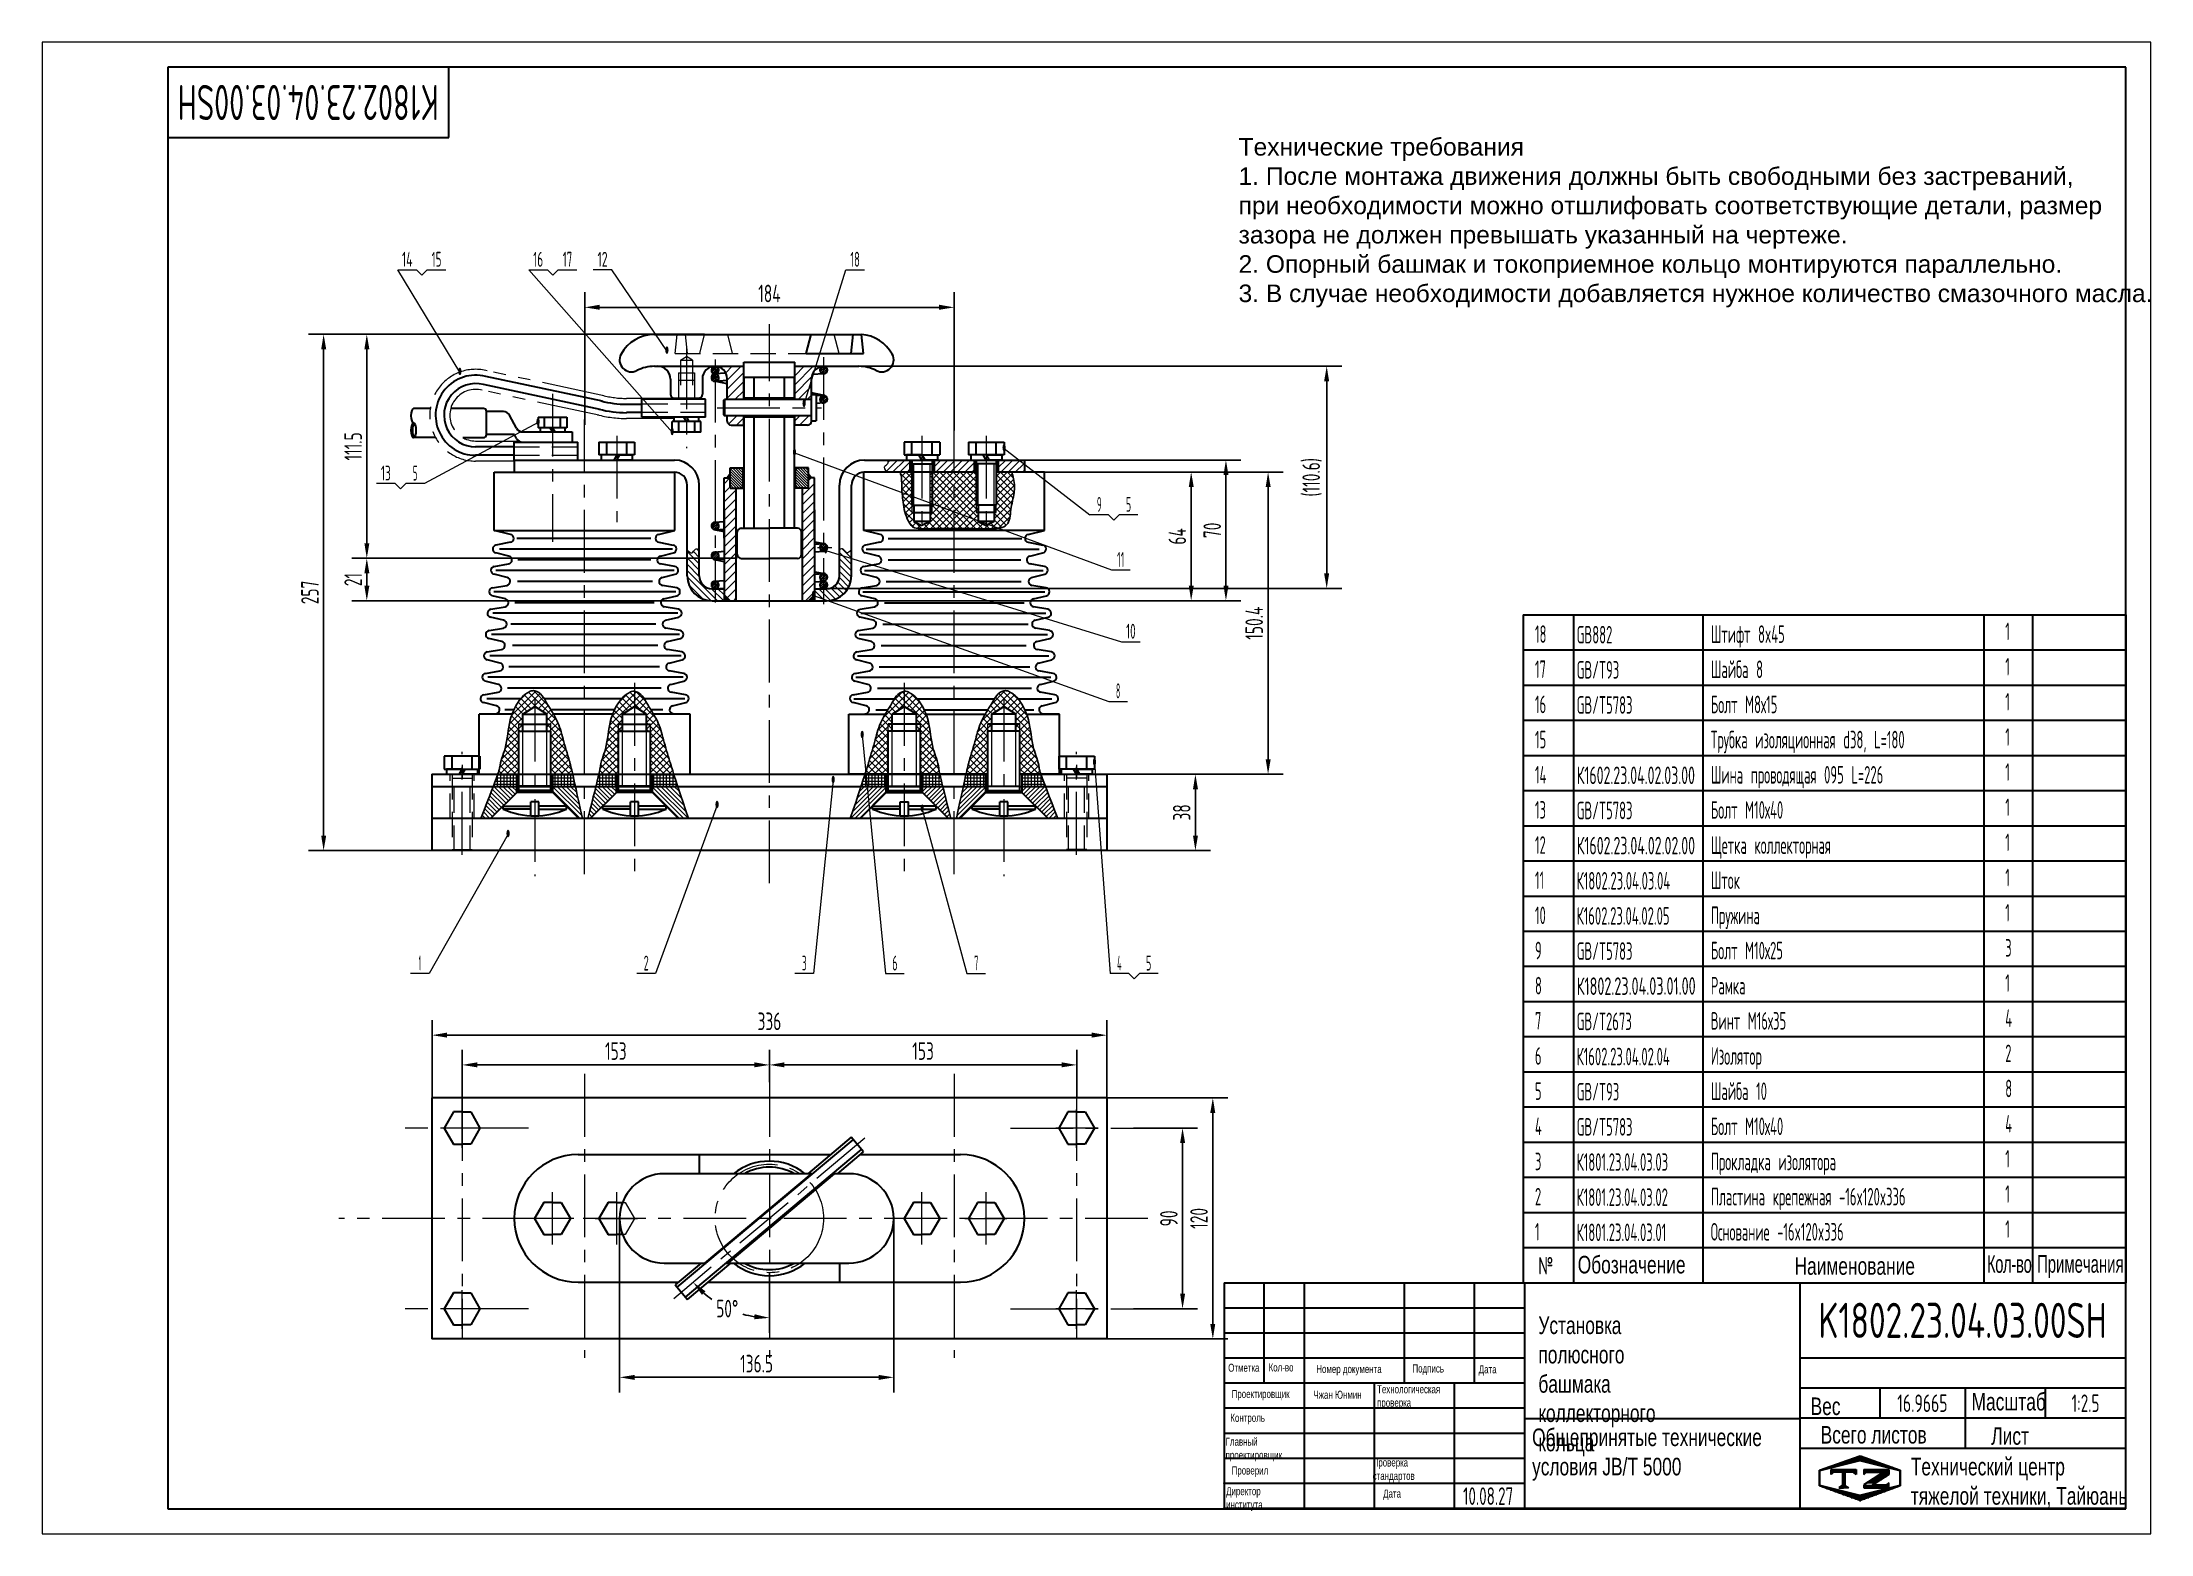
# Model space of a CAD drawing. Header units: millimetres. Extents: x -1381 to -331, y 0 to 742.
import ezdxf
from ezdxf.enums import TextEntityAlignment as Align

# ---------------------------------------------------------------- set-up
doc = ezdxf.new("R2010")
doc.units = ezdxf.units.MM
doc.header["$LTSCALE"] = 25
for name, pattern in [('F', [0.75, 0.5, -0.25]), ('G', [2, 1.25, -0.25, 0.25, -0.25]), ('K', [2.5, 1.25, -0.25, 0.25, -0.25, 0.25, -0.25])]:
    doc.linetypes.add(name, pattern=pattern)
doc.layers.get('0').update_dxf_attribs({"lineweight": 30})
doc.layers.get('Defpoints').update_dxf_attribs({"lineweight": 30})
for name, color, linetype, lineweight in [('01', 7, 'Continuous', 30), ('02', 1, 'Continuous', 13), ('04', 2, 'F', 13), ('05', 4, 'G', 13), ('07', 6, 'K', 13), ('08', 1, 'Continuous', 13), ('11', 3, 'Continuous', 13), ('THICK', 7, 'Continuous', 30)]:
    doc.layers.add(name, color=color, linetype=linetype, lineweight=lineweight)
doc.layers.add('02C', color=3, linetype='Continuous')
doc.styles.add('HZLIB', font='TXT.shx', dxfattribs={"width": 0.5, "height": 8.75})
doc.styles.get("Standard").update_dxf_attribs({"font": 'isocp', "width": 0.707, "bigfont": 'intecad.shx'})
doc.dimstyles.new('INTE', dxfattribs={"dimscale": 2.5, "dimtxt": 3.5, "dimasz": 3, "dimexe": 3, "dimexo": 0, "dimgap": 1, "dimtad": 1, "dimdec": 1, "dimdsep": 46, "dimtxsty": 'Standard', "dimcen": 0, "dimclrd": 1, "dimclre": 1, "dimclrt": 3, "dimaunit": 1, "dimadec": 0, "dimazin": 0, "dimtfac": 1, "dimtdec": 1, "dimtmove": 0, "dimatfit": 0, "dimfxl": 0, "dimarcsym": 0})
doc.dimstyles.new('INTE$2', dxfattribs={"dimscale": 2.5, "dimtxt": 3.5, "dimasz": 3, "dimexe": 3, "dimexo": 0, "dimgap": 1, "dimtad": 1, "dimtih": 1, "dimtoh": 1, "dimdec": 3, "dimdsep": 46, "dimtxsty": 'Standard', "dimcen": 0, "dimclrd": 1, "dimclre": 1, "dimclrt": 3, "dimaunit": 1, "dimadec": 0, "dimazin": 0, "dimtfac": 1, "dimtmove": 0, "dimatfit": 0, "dimfxl": 0, "dimarcsym": 0})
pattern_1 = [(45, (-2021.7706, -134.9214), (-1.683798, 1.683798), []), (135, (-2021.7706, -134.9214), (-1.683798, -1.683798), [])]
pattern_2 = [(90, (-2021.7706, -134.9214), (-1.5875, 3e-16), []), (180, (-2021.7706, -134.9214), (-3e-16, -1.5875), [])]
pattern_3 = [(45, (-2021.7706, -134.9214), (-1.122532, 1.122532), [])]
pattern_4 = [(135, (-15.8928, -134.9214), (1.122532, 1.122532), [])]
pattern_5 = [(90, (-15.8928, -134.9214), (1.5875, 3e-16), []), (7e-15, (-15.8928, -134.9214), (3e-16, -1.5875), [])]
pattern_6 = [(135, (-15.8928, -134.9214), (1.683798, 1.683798), []), (45, (-15.8928, -134.9214), (1.683798, -1.683798), [])]
pattern_7 = [(45, (47.75906, 40.8553), (-0.4490128, 0.4490128), [])]

msp = doc.modelspace()

# ---------------------------------------------------------------- texts
at = {"style": 'HZLIB', "width": 0.5}
for s, p in [('18', (-637.6033, 443.483)), ('GB882', (-616.824, 443.1935)), ('Штифт 8x45', (-550.0407, 443.4578)), ('1', (-403.4354, 444.8041)), ('17', (-637.6033, 425.983)), ('GB/T93', (-616.824, 425.6936)), ('Шайба 8', (-550.0407, 425.9579)), ('1', (-403.4354, 427.3042)), ('16', (-637.6033, 408.483)), ('GB/T5783', (-616.824, 408.1937)), ('Болт М8х15', (-550.0407, 408.458)), ('1', (-403.4354, 409.8043)), ('15', (-637.6033, 390.983)), ('Трубка изоляционная d38, L=180', (-550.0407, 390.9581)), ('1', (-403.4354, 392.3044)), ('14', (-637.6033, 373.483)), ('Шина проводящая 095 L=226', (-550.0407, 373.4582)), ('1', (-403.4354, 374.8045)), ('13', (-637.6033, 355.983)), ('GB/T5783', (-616.824, 355.694)), ('Болт М10х40', (-550.0407, 355.9583)), ('1', (-403.4354, 357.3046)), ('12', (-637.6033, 338.483)), ('Щетка коллекторная', (-550.0407, 338.4584)), ('1', (-403.4354, 339.8047)), ('11', (-637.6033, 320.983)), ('К1802.23.04.03.04', (-616.824, 320.6942)), ('Шток', (-550.0407, 320.9585)), ('1', (-403.4354, 322.3048)), ('10', (-637.6033, 303.483)), ('К1602.23.04.02.05', (-616.824, 303.1943)), ('Пружина', (-550.0407, 303.4586)), ('1', (-403.4354, 304.8049)), ('9', (-637.6033, 285.983)), ('GB/T5783', (-616.824, 285.6944)), ('Болт М10х25', (-550.0407, 285.9587)), ('3', (-403.4354, 287.305)), ('8', (-637.6033, 268.483)), ('Рамка', (-550.0407, 268.4588)), ('1', (-403.4354, 269.8051)), ('7', (-637.6033, 250.983)), ('GB/T2673', (-616.824, 250.6946)), ('Винт М16х35', (-550.0407, 250.9589)), ('4', (-403.4354, 252.3052)), ('6', (-637.6033, 233.483)), ('К1602.23.04.02.04', (-616.824, 233.1947)), ('Изолятор', (-550.0407, 233.459)), ('2', (-403.4354, 234.8053)), ('5', (-637.6033, 215.983)), ('GB/T93', (-616.824, 215.6948)), ('Шайба 10', (-550.0407, 215.9591)), ('8', (-403.4354, 217.3054)), ('4', (-637.6033, 198.483)), ('GB/T5783', (-616.824, 198.1949)), ('Болт М10х40', (-550.0407, 198.4592)), ('4', (-403.4354, 199.8055)), ('3', (-637.6033, 180.983)), ('К1801.23.04.03.03', (-616.824, 180.695)), ('Прокладка изолятора', (-550.0407, 180.9593)), ('1', (-403.4354, 182.3056)), ('2', (-637.6033, 163.483)), ('К1801.23.04.03.02', (-616.824, 163.1951)), ('Пластина крепежная -16x120x336', (-550.0407, 163.4594)), ('1', (-403.4354, 164.8057)), ('1', (-637.6033, 145.983)), ('К1801.23.04.03.01', (-616.824, 145.6952)), ('Основание -16x120x336', (-550.0407, 145.9595)), ('1', (-403.4354, 147.3058))]:
    msp.add_text(s, height=8.75, dxfattribs=at).set_placement(p)
at = {"style": 'HZLIB'}
for s, width, p, p2 in [('К1602.23.04.02.03.00', 0.448606, (-616.824, 373.1939), (-557.9445, 373.1939)), ('К1602.23.04.02.02.00', 0.44908, (-616.824, 338.1941), (-557.8823, 338.1941))]:
    msp.add_text(s, height=8.75, dxfattribs=dict(at, width=width)).set_placement(p, p2, align=Align.FIT)
at = {"style": 'HZLIB', "width": 0.46167}
msp.add_text('К1802.23.04.03.01.00', height=8.75, rotation=0.1515359, dxfattribs=at).set_placement((-616.824, 268.1945), (-557.5765, 268.3512), align=Align.FIT)
at = {"layer": '01', "attachment_point": 1}
for s, insert, char_height in [('{\\fArial|b0|i0|c204|p34;\\W1;\\C3;Технические требования\\P1. После монтажа движения должны быть свободными без застреваний,\\Pпри необходимости можно отшлифовать соответствующие детали, размер\\Pзазора не должен превышать указанный на чертеже.\\P2. Опорный башмак и токоприемное кольцо монтируются параллельно.\\P3. В случае необходимости добавляется нужное количество смазочного масла.}', (-785.1806, 694.8), 8.75), ('{\\Fisocp,intecad|c204;№}', (-635.9545, 137.8328), 8.75), ('{\\fArial|b0|i0|c204|p34;Наименование}', (-508.359, 137.7051), 8.75), ('{\\fArial|b0|i0|c204|p34;\\W0.607;\\T0.95;Кол-во}', (-412.5394, 138.7032), 8.75), ('{\\fArial|b0|i0|c204|p34;\\W0.607;Примечания}', (-387.5827, 138.724), 8.75), ('{\\fArial|b0|i0|c204|p34;Отметка}', (-790.3452, 84.6772), 4), ('{\\fArial|b0|i0|c204|p34;Кол-во}', (-770.2503, 84.8075), 4), ('{\\fArial|b0|i0|c204|p34;Номер документа}', (-746.5017, 84.0253), 4), ('{\\fArial|b0|i0|c204|p34;Технологическая\\Pпроверка}', (-716.2279, 73.9578), 4), ('{\\fArial|b0|i0|c204|p34;Дата}', (-665.5999, 83.8949), 4), ('{\\fArial|b0|i0|c204|p34;\\C3;Чжан Юнмин}', (-747.9362, 71.22), 4), ('{\\fArial|b0|i0|c204|p34;Масштаб}', (-420.1953, 70.1525), 8.75), ('{\\fArial|b0|i0|c204|p34;Контроль}', (-789.3005, 59.7472), 4), ('{\\fArial|b0|i0|c204|p34;Общепринятые технические\\Pусловия \\fArial|b0|i0|c0|p34;JB/T 5000}', (-639.038, 52.4234), 8.75), ('{\\fArial|b0|i0|c204|p34;Всего листов}', (-495.3413, 53.6765), 8.75), ('{\\fArial|b0|i0|c204|p34;Лист}', (-410.3845, 53.0508), 8.75), ('{\\fArial|b0|i0|c204|p34;Главный\\Pпроектировщик}', (-791.6493, 47.8832), 4), ('{\\fArial|b0|i0|c204|p34;Проверил}', (-788.6481, 33.5115), 4), ('{\\fArial|b0|i0|c204|p34;Технический центр\\Pтяжелой техники, Тайюань}', (-450.4624, 37.8261), 8.75), ('{\\fArial|b0|i0|c204|p34;Дата}', (-713.191, 22.0233), 4)]:
    msp.add_mtext(s, dxfattribs=dict(at, insert=insert, char_height=char_height))
for s, insert, char_height, width in [('{\\fArial|b0|i0|c204|p34;Обозначение}', (-616.3236, 138.3627), 8.75, 0.376198), ('{\\fArial|b0|i0|c204|p34;\\C3;Установка полюсного башмака\\Pколлекторного кольца}', (-635.9073, 108.1774), 8.75, 0.417478), ('{\\fArial|b0|i0|c204|p34;Подпись}', (-698.613, 84.286), 4, 0.130487), ('{\\fArial|b0|i0|c204|p34;Проектировщик}', (-788.6481, 71.6111), 4, 0.130484), ('{\\fArial|b0|i0|c204|p34;Вес}', (-500.3511, 67.8584), 8.75, 0.208737), ('{\\fArial|b0|i0|c204|p34;Проверка\\Pстандартов}', (-718.4366, 37.5), 4, 1.331001), ('{\\fArial|b0|i0|c204|p34;Директор\\Pинститута}', (-791.3883, 23.212), 4, 0.260971)]:
    msp.add_mtext(s, dxfattribs=dict(at, insert=insert, char_height=char_height, width=width))
at = {"layer": '02', "width": 0.605172}
for p, p2 in [((-1070.7452, 587.3265), (-1068.9452, 587.3265)), ((-1173.8477, 576.7635), (-1172.0477, 576.7635)), ((-1002.4373, 560.8525), (-1000.6373, 560.8525)), ((-1134.9231, 551.7148), (-1133.1231, 551.7148)), ((-1068.1331, 546.8648), (-1066.3331, 546.8648)), ((-1007.2331, 536.5648), (-1005.4331, 536.5648)), ((-902.8481, 538.7648), (-901.0481, 538.7648)), ((-991.6795, 487.9477), (-989.8795, 487.9477)), ((-997.7586, 465.6504), (-995.9586, 465.6504)), ((-973.4917, 395.9953), (-971.6917, 395.9953)), ((-857.8467, 382.3648), (-856.0467, 382.3648)), ((-987.955, 373.5776), (-986.155, 373.5776)), ((-1045.7758, 361.164), (-1043.9758, 361.164)), ((-943.6317, 359.2827), (-941.8317, 359.2827)), ((-1149.8449, 346.7206), (-1148.0449, 346.7206))]:
    msp.add_text('\\M+5A1F1', height=3, dxfattribs=at).set_placement(p, p2, align=Align.FIT)
at = {"layer": '11', "width": 0.63195}
msp.add_text('K1802.23.04.03.00SH', height=17.5, rotation=180, dxfattribs=at).set_placement((-1183.4366, 721.25), (-1313.4366, 721.25), align=Align.FIT)
at = {"layer": '11'}
for s, height, width, p, p2 in [('14', 7.42462, 0.614783, (-1201.7752, 630.7303), (-1196.526, 630.7303)), ('15', 7.42462, 0.609833, (-1187.0182, 630.7303), (-1182.0765, 630.7303)), ('16', 7.42462, 0.610556, (-1136.4458, 630.7303), (-1131.4611, 630.7303)), ('17', 7.42462, 0.606, (-1121.7123, 630.7303), (-1116.988, 630.7303)), ('12', 7.42462, 0.611465, (-1104.4163, 630.7303), (-1099.3767, 630.7303)), ('18', 7.42462, 0.606, (-978.5227, 630.7303), (-973.7984, 630.7303)), ('13', 7.42462, 0.609833, (-1212.2645, 524.2963), (-1207.3228, 524.2963)), ('5', 7.4246, 0.527686, (-1196.3489, 524.2963), (-1194.0318, 524.2963)), ('9', 7.4246, 0.502072, (-855.7467, 508.7446), (-853.4296, 508.7446)), ('5', 7.4246, 0.609094, (-841.3222, 508.7446), (-838.6476, 508.7446)), ('11', 7.42462, 0.582235, (-845.7302, 481.2666), (-842.0558, 481.2666)), ('10', 7.42462, 0.606076, (-841.1826, 445.5837), (-836.4541, 445.5837)), ('8', 7.4246, 0.514182, (-846.2348, 415.8803), (-844.1351, 415.8803)), ('1', 7.4246, 0.404, (-1193.4349, 280.3923), (-1192.385, 280.3923)), ('2', 7.4246, 0.562593, (-1081.4425, 280.3923), (-1078.8943, 280.3923)), ('3', 7.4246, 0.527686, (-1002.6041, 280.3923), (-1000.287, 280.3923)), ('6', 7.4246, 0.600695, (-957.6279, 280.3923), (-954.9537, 280.3923)), ('7', 7.4246, 0.514182, (-916.863, 280.3923), (-914.7634, 280.3923)), ('4', 7.4246, 0.480131, (-845.7186, 280.3923), (-843.4015, 280.3923)), ('5', 7.4246, 0.597713, (-831.2691, 280.3923), (-828.6445, 280.3923)), ('K1802.23.04.03.00SH', 17.5, 0.697978, (-496.478, 97.5), (-352.8952, 97.5)), ('16.9665', 8.75, 0.681719, (-457.198, 60.625), (-432.1752, 60.625)), ('1:2.5', 8.75, 0.662654, (-370.3696, 60.625), (-356.5036, 60.625)), ('10.08.27', 8.75, 0.642055, (-673.4366, 14.375), (-648.4366, 14.375))]:
    msp.add_text(s, height=height, dxfattribs=dict(at, width=width)).set_placement(p, p2, align=Align.FIT)

# ---------------------------------------------------------------- blocks, each defined once
blk = doc.blocks.new('*U2')
at = {"layer": '01'}
for p, q in [((-7.7, 2.6), (-7.7, 0)), ((0, 2.6), (-7.7, 2.6)), ((-7.7, 0), (0, 0)), ((0, 0), (-1.5, 2.6)), ((0, 2.6), (1.5, 0)), ((0, 2.6), (7.7, 2.6)), ((7.7, 0), (0, 0)), ((7.7, 2.6), (7.7, 0))]:
    blk.add_line(p, q, dxfattribs=at)
at = {"layer": '05'}
blk.add_line((0, 4.7), (0, -2.1), dxfattribs=at)
blk = doc.blocks.new('*U9')
at = {"layer": '01'}
for p, q in [((-7.7, 2.6), (-7.7, 0)), ((0, 2.6), (-7.7, 2.6)), ((-7.7, 0), (0, 0)), ((0, 0), (-1.5, 2.6)), ((0, 2.6), (1.5, 0)), ((0, 2.6), (7.7, 2.6)), ((7.7, 0), (0, 0)), ((7.7, 2.6), (7.7, 0))]:
    blk.add_line(p, q, dxfattribs=at)
at = {"layer": '05'}
blk.add_line((0, 4.7), (0, -2.1), dxfattribs=at)
blk = doc.blocks.new('*U37')
at = {"layer": '01'}
for p, q in [((0, 8.9), (-8, 4.3)), ((-8, 4.3), (-8, 0)), ((-8, -4.3), (-8, 0)), ((8, 4.3), (0, 8.9)), ((8, 0), (8, 4.3)), ((8, 0), (8, -4.3)), ((0, -8.9), (-8, -4.3)), ((8, -4.3), (0, -8.9))]:
    blk.add_line(p, q, dxfattribs=at)
at = {"layer": '05'}
for p, q in [((-9.9, 0), (9.3, 0)), ((0, -10.7), (0, 10.3))]:
    blk.add_line(p, q, dxfattribs=at)
blk = doc.blocks.new('*D39')
at = {"layer": '08', "color": 1, "lineweight": -2}
for p, q in [((-1093.4, 157), (-1093.4, 70.4)), ((-956.9, 157), (-956.9, 70.4)), ((-1085.9, 77.9), (-964.4, 77.9))]:
    blk.add_line(p, q, dxfattribs=at)
at = {"layer": '08', "color": 1}
for points in [[(-1085.9, 79.1), (-1085.9, 76.6), (-1093.4, 77.9)], [(-964.4, 79.1), (-964.4, 76.6), (-956.9, 77.9)]]:
    blk.add_solid(points, dxfattribs=at)
at = {"layer": 'Defpoints', "color": 0}
for p in [(-1093.4, 157), (-956.9, 157), (-956.9, 77.9)]:
    blk.add_point(p, dxfattribs=at)
at = {"layer": '08', "color": 3, "insert": (-1025.2, 84.7), "char_height": 8.75, "attachment_point": 5}
blk.add_mtext('136.5', dxfattribs=at)
blk = doc.blocks.new('*D40')
at = {"layer": '08', "color": 1, "lineweight": -2}
blk.add_line((-1018.8, 129.7), (-1018.8, 100), dxfattribs=at)
for start, end in [(228.6865, 234.5989), (254.5772, 261.3135)]:
    blk.add_arc((-1018.8, 157), 49.5, start, end, dxfattribs=at)
at = {"layer": '08', "color": 1}
for points in [[(-1052.4, 118.9), (-1050.6, 120.7), (-1056.8, 125.2)], [(-1026.2, 109.3), (-1026.4, 106.8), (-1018.8, 107.5)]]:
    blk.add_solid(points, dxfattribs=at)
at = {"layer": 'Defpoints', "color": 0}
for p in [(-971.2, 196.9), (-1018.8, 184), (-1018.8, 129.7), (-1066.4, 117), (-1046, 115.6)]:
    blk.add_point(p, dxfattribs=at)
at = {"layer": '08', "color": 3, "insert": (-1039.8, 112.1), "char_height": 8.75, "attachment_point": 5}
blk.add_mtext('50%%d', dxfattribs=at)
blk = doc.blocks.new('*D41')
at = {"layer": '08', "color": 1, "lineweight": -2}
for p, q in [((-1074, 597.1), (-1248.3, 597.1)), ((-1240.8, 347.6), (-1240.8, 589.6)), ((-1186.8, 340.1), (-1248.3, 340.1))]:
    blk.add_line(p, q, dxfattribs=at)
at = {"layer": '08', "color": 1}
for points in [[(-1242, 589.6), (-1239.5, 589.6), (-1240.8, 597.1)], [(-1242, 347.6), (-1239.5, 347.6), (-1240.8, 340.1)]]:
    blk.add_solid(points, dxfattribs=at)
at = {"layer": 'Defpoints', "color": 0}
for p in [(-1240.8, 597.1), (-1074, 597.1), (-1186.8, 340.1)]:
    blk.add_point(p, dxfattribs=at)
at = {"layer": '08', "color": 3, "insert": (-1247.6, 468.6), "char_height": 8.75, "attachment_point": 5, "rotation": 90}
blk.add_mtext('257', dxfattribs=at)
blk = doc.blocks.new('*D45')
at = {"layer": '08', "color": 1, "lineweight": -2}
for p, q in [((-881.8, 528.5), (-801.3, 528.5)), ((-808.8, 472), (-808.8, 521)), ((-990.3, 464.5), (-801.3, 464.5))]:
    blk.add_line(p, q, dxfattribs=at)
at = {"layer": '08', "color": 1}
for points in [[(-810, 521), (-807.5, 521), (-808.8, 528.5)], [(-810, 472), (-807.5, 472), (-808.8, 464.5)]]:
    blk.add_solid(points, dxfattribs=at)
at = {"layer": 'Defpoints', "color": 0}
for p in [(-881.8, 528.5), (-808.8, 528.5), (-990.3, 464.5)]:
    blk.add_point(p, dxfattribs=at)
at = {"layer": '08', "color": 3, "insert": (-815.7, 496.5), "char_height": 8.75, "attachment_point": 5, "rotation": 90}
blk.add_mtext('64', dxfattribs=at)
blk = doc.blocks.new('*D46')
at = {"layer": '08', "color": 1, "lineweight": -2}
for p, q in [((-881.8, 528.5), (-763, 528.5)), ((-770.5, 521), (-770.5, 385.6)), ((-850.8, 378.1), (-763, 378.1))]:
    blk.add_line(p, q, dxfattribs=at)
at = {"layer": '08', "color": 1}
for points in [[(-771.7, 521), (-769.2, 521), (-770.5, 528.5)], [(-771.7, 385.6), (-769.2, 385.6), (-770.5, 378.1)]]:
    blk.add_solid(points, dxfattribs=at)
at = {"layer": 'Defpoints', "color": 0}
for p in [(-881.8, 528.5), (-850.8, 378.1), (-770.5, 378.1)]:
    blk.add_point(p, dxfattribs=at)
at = {"layer": '08', "color": 3, "insert": (-777.4, 453.3), "char_height": 8.75, "attachment_point": 5, "rotation": 90}
blk.add_mtext('150.4', dxfattribs=at)
blk = doc.blocks.new('*D47')
at = {"layer": '08', "color": 1, "lineweight": -2}
for p, q in [((-840, 378.1), (-799.2, 378.1)), ((-806.7, 370.6), (-806.7, 347.6)), ((-850.8, 340.1), (-799.2, 340.1))]:
    blk.add_line(p, q, dxfattribs=at)
at = {"layer": '08', "color": 1}
for points in [[(-807.9, 370.6), (-805.4, 370.6), (-806.7, 378.1)], [(-807.9, 347.6), (-805.4, 347.6), (-806.7, 340.1)]]:
    blk.add_solid(points, dxfattribs=at)
at = {"layer": 'Defpoints', "color": 0}
for p in [(-840, 378.1), (-850.8, 340.1), (-806.7, 340.1)]:
    blk.add_point(p, dxfattribs=at)
at = {"layer": '08', "color": 3, "insert": (-813.5, 359.1), "char_height": 8.75, "attachment_point": 5, "rotation": 90}
blk.add_mtext('38', dxfattribs=at)
blk = doc.blocks.new('*D48')
at = {"layer": '08', "color": 1, "lineweight": -2}
for p, q in [((-891.8, 534.5), (-784, 534.5)), ((-791.5, 472), (-791.5, 527)), ((-860.3, 464.5), (-784, 464.5))]:
    blk.add_line(p, q, dxfattribs=at)
at = {"layer": '08', "color": 1}
for points in [[(-792.7, 527), (-790.2, 527), (-791.5, 534.5)], [(-792.7, 472), (-790.2, 472), (-791.5, 464.5)]]:
    blk.add_solid(points, dxfattribs=at)
at = {"layer": 'Defpoints', "color": 0}
for p in [(-891.8, 534.5), (-791.5, 534.5), (-860.3, 464.5)]:
    blk.add_point(p, dxfattribs=at)
at = {"layer": '08', "color": 3, "insert": (-798.3, 499.5), "char_height": 8.75, "attachment_point": 5, "rotation": 90}
blk.add_mtext('70', dxfattribs=at)
blk = doc.blocks.new('*D49')
at = {"layer": '08', "color": 1, "lineweight": -2}
for p, q in [((-1051.1, 597.1), (-1226.8, 597.1)), ((-1219.3, 589.6), (-1219.3, 493.1)), ((-1049, 485.6), (-1226.8, 485.6))]:
    blk.add_line(p, q, dxfattribs=at)
at = {"layer": '08', "color": 1}
for points in [[(-1220.5, 589.6), (-1218, 589.6), (-1219.3, 597.1)], [(-1220.5, 493.1), (-1218, 493.1), (-1219.3, 485.6)]]:
    blk.add_solid(points, dxfattribs=at)
at = {"layer": 'Defpoints', "color": 0}
for p in [(-1051.1, 597.1), (-1219.3, 485.6), (-1049, 485.6)]:
    blk.add_point(p, dxfattribs=at)
at = {"layer": '08', "color": 3, "insert": (-1226.1, 541.3), "char_height": 8.75, "attachment_point": 5, "rotation": 90}
blk.add_mtext('111.5', dxfattribs=at)
blk = doc.blocks.new('*D50')
at = {"layer": '08', "color": 1, "lineweight": -2}
for p, q in [((-1034.8, 485.6), (-1226.8, 485.6)), ((-1219.3, 478.1), (-1219.3, 472)), ((-1032.3, 464.5), (-1226.8, 464.5))]:
    blk.add_line(p, q, dxfattribs=at)
at = {"layer": '08', "color": 1}
for points in [[(-1220.5, 478.1), (-1218, 478.1), (-1219.3, 485.6)], [(-1220.5, 472), (-1218, 472), (-1219.3, 464.5)]]:
    blk.add_solid(points, dxfattribs=at)
at = {"layer": 'Defpoints', "color": 0}
for p in [(-1034.8, 485.6), (-1219.3, 464.5), (-1032.3, 464.5)]:
    blk.add_point(p, dxfattribs=at)
at = {"layer": '08', "color": 3, "insert": (-1226.1, 475), "char_height": 8.75, "attachment_point": 5, "rotation": 90}
blk.add_mtext('21', dxfattribs=at)
blk = doc.blocks.new('*D51')
at = {"layer": '08', "color": 1, "lineweight": -2}
for p, q in [((-974.3, 581.2), (-733.8, 581.2)), ((-741.3, 573.7), (-741.3, 478.1)), ((-992.6, 470.6), (-733.8, 470.6))]:
    blk.add_line(p, q, dxfattribs=at)
at = {"layer": '08', "color": 1}
for points in [[(-742.6, 573.7), (-740.1, 573.7), (-741.3, 581.2)], [(-742.6, 478.1), (-740.1, 478.1), (-741.3, 470.6)]]:
    blk.add_solid(points, dxfattribs=at)
at = {"layer": 'Defpoints', "color": 0}
for p in [(-974.3, 581.2), (-992.6, 470.6), (-741.3, 470.6)]:
    blk.add_point(p, dxfattribs=at)
at = {"layer": '08', "color": 3, "insert": (-748.6, 525.9), "char_height": 8.75, "attachment_point": 5, "rotation": 90}
blk.add_mtext('(110.6)', dxfattribs=at)
blk = doc.blocks.new('*D52')
at = {"layer": '08', "color": 1, "lineweight": -2}
for p, q in [((-837.5, 202), (-805.6, 202)), ((-813.1, 119.5), (-813.1, 194.5)), ((-837.5, 112), (-805.6, 112))]:
    blk.add_line(p, q, dxfattribs=at)
at = {"layer": '08', "color": 1}
for points in [[(-814.3, 194.5), (-811.8, 194.5), (-813.1, 202)], [(-814.3, 119.5), (-811.8, 119.5), (-813.1, 112)]]:
    blk.add_solid(points, dxfattribs=at)
at = {"layer": 'Defpoints', "color": 0}
for p in [(-837.5, 202), (-813.1, 202), (-837.5, 112)]:
    blk.add_point(p, dxfattribs=at)
at = {"layer": '08', "color": 3, "insert": (-819.9, 157), "char_height": 8.75, "attachment_point": 5, "rotation": 90}
blk.add_mtext('90', dxfattribs=at)
blk = doc.blocks.new('*D53')
at = {"layer": '08', "color": 1, "lineweight": -2}
for p, q in [((-850.8, 217), (-790.5, 217)), ((-798, 104.5), (-798, 209.5)), ((-850.8, 97), (-790.5, 97))]:
    blk.add_line(p, q, dxfattribs=at)
at = {"layer": '08', "color": 1}
for points in [[(-799.3, 209.5), (-796.8, 209.5), (-798, 217)], [(-799.3, 104.5), (-796.8, 104.5), (-798, 97)]]:
    blk.add_solid(points, dxfattribs=at)
at = {"layer": 'Defpoints', "color": 0}
for p in [(-850.8, 217), (-798, 217), (-850.8, 97)]:
    blk.add_point(p, dxfattribs=at)
at = {"layer": '08', "color": 3, "insert": (-804.9, 157), "char_height": 8.75, "attachment_point": 5, "rotation": 90}
blk.add_mtext('120', dxfattribs=at)
blk = doc.blocks.new('*D54')
at = {"layer": '08', "color": 1, "lineweight": -2}
for p, q in [((-1018.8, 228.9), (-1018.8, 240.9)), ((-873.3, 233.4), (-1011.3, 233.4)), ((-865.8, 217), (-865.8, 240.9))]:
    blk.add_line(p, q, dxfattribs=at)
at = {"layer": '08', "color": 1}
for points in [[(-1011.3, 234.7), (-1011.3, 232.2), (-1018.8, 233.4)], [(-873.3, 234.7), (-873.3, 232.2), (-865.8, 233.4)]]:
    blk.add_solid(points, dxfattribs=at)
at = {"layer": 'Defpoints', "color": 0}
for p in [(-1018.8, 233.4), (-1018.8, 228.9), (-865.8, 217)]:
    blk.add_point(p, dxfattribs=at)
at = {"layer": '08', "color": 3, "insert": (-942.3, 240.3), "char_height": 8.75, "attachment_point": 5}
blk.add_mtext('153', dxfattribs=at)
blk = doc.blocks.new('*D55')
at = {"layer": '08', "color": 1, "lineweight": -2}
for p, q in [((-1171.8, 211.3), (-1171.8, 240.9)), ((-1026.3, 233.4), (-1164.3, 233.4)), ((-1018.8, 224.9), (-1018.8, 240.9))]:
    blk.add_line(p, q, dxfattribs=at)
at = {"layer": '08', "color": 1}
for points in [[(-1164.3, 234.7), (-1164.3, 232.2), (-1171.8, 233.4)], [(-1026.3, 234.7), (-1026.3, 232.2), (-1018.8, 233.4)]]:
    blk.add_solid(points, dxfattribs=at)
at = {"layer": 'Defpoints', "color": 0}
for p in [(-1171.8, 233.4), (-1018.8, 224.9), (-1171.8, 211.3)]:
    blk.add_point(p, dxfattribs=at)
at = {"layer": '08', "color": 3, "insert": (-1095.3, 240.3), "char_height": 8.75, "attachment_point": 5}
blk.add_mtext('153', dxfattribs=at)
blk = doc.blocks.new('*D56')
at = {"layer": '08', "color": 1, "lineweight": -2}
for p, q in [((-1186.8, 217), (-1186.8, 255.7)), ((-850.8, 217), (-850.8, 255.7)), ((-858.3, 248.2), (-1179.3, 248.2))]:
    blk.add_line(p, q, dxfattribs=at)
at = {"layer": '08', "color": 1}
for points in [[(-1179.3, 249.5), (-1179.3, 247), (-1186.8, 248.2)], [(-858.3, 249.5), (-858.3, 247), (-850.8, 248.2)]]:
    blk.add_solid(points, dxfattribs=at)
at = {"layer": 'Defpoints', "color": 0}
for p in [(-1186.8, 248.2), (-1186.8, 217), (-850.8, 217)]:
    blk.add_point(p, dxfattribs=at)
at = {"layer": '08', "color": 3, "insert": (-1018.8, 255.1), "char_height": 8.75, "attachment_point": 5}
blk.add_mtext('336', dxfattribs=at)
blk = doc.blocks.new('*D57')
at = {"layer": '08', "color": 1, "lineweight": -2}
for p, q in [((-1110.8, 552), (-1110.8, 618)), ((-1103.3, 610.5), (-934.3, 610.5)), ((-926.8, 549.2), (-926.8, 618))]:
    blk.add_line(p, q, dxfattribs=at)
at = {"layer": '08', "color": 1}
for points in [[(-1103.3, 611.8), (-1103.3, 609.3), (-1110.8, 610.5)], [(-934.3, 611.8), (-934.3, 609.3), (-926.8, 610.5)]]:
    blk.add_solid(points, dxfattribs=at)
at = {"layer": 'Defpoints', "color": 0}
for p in [(-926.8, 610.5), (-1110.8, 552), (-926.8, 549.2)]:
    blk.add_point(p, dxfattribs=at)
at = {"layer": '08', "color": 3, "insert": (-1018.8, 617.4), "char_height": 8.75, "attachment_point": 5}
blk.add_mtext('184', dxfattribs=at)
blk = doc.blocks.new('*U71', base_point=(251.96, 168.31))
at = {"layer": '01'}
for p, q in [((251.96, 168.31), (251.96, 182.31)), ((195.96, 168.31), (251.96, 168.31))]:
    blk.add_line(p, q, dxfattribs=at)
blk = doc.blocks.new('*U72')
at = {"layer": '04'}
blk.add_blockref('*U71', (0, 0), dxfattribs=at)
blk = doc.blocks.new('*U73')
at = {"layer": '01'}
for points in [[(415, 292), (25, 292)], [(25, 292), (25, 5)], [(415, 5), (415, 292)], [(25, 5), (415, 5)]]:
    blk.add_lwpolyline(points, dxfattribs=at)
at = {"layer": '02'}
for points in [[(420, 297), (0, 297)], [(0, 297), (0, 0)], [(420, 0), (420, 297)], [(0, 0), (420, 0)]]:
    blk.add_lwpolyline(points, dxfattribs=at)
blk = doc.blocks.new('*X97')
at = {"color": 0}
for p, q in [((127.06, 7.8), (132.06, 7.8)), ((127.06, 7.5), (132.06, 7.5)), ((127.06, 7.2), (127.32, 7.2)), ((127.84, 5.4), (129.64, 5.4)), ((128.3, 5.7), (130.1, 5.7)), ((128.77, 6), (130.57, 6)), ((129.23, 6.3), (131.04, 6.3)), ((129.7, 6.6), (131.51, 6.6)), ((130.16, 6.9), (131.98, 6.9)), ((130.62, 7.2), (132.06, 7.2))]:
    blk.add_line(p, q, dxfattribs=at)
blk = doc.blocks.new('*X98')
at = {"color": 0}
for p, q in [((127.06, 4.8), (132.06, 4.8)), ((127.06, 4.5), (132.06, 4.5)), ((131.84, 5.1), (132.06, 5.1))]:
    blk.add_line(p, q, dxfattribs=at)
blk = doc.blocks.new('*X96')
at = {"color": 0}
for p, q in [((122.34, 4.5), (123.72, 4.5)), ((122.82, 4.8), (123.24, 4.8))]:
    blk.add_line(p, q, dxfattribs=at)
blk = doc.blocks.new('*X95')
at = {"color": 0}
for p, q in [((120.53, 7.8), (125.53, 7.8)), ((120.53, 7.5), (125.53, 7.5)), ((120.53, 7.2), (120.79, 7.2)), ((125.27, 7.2), (125.53, 7.2))]:
    blk.add_line(p, q, dxfattribs=at)
blk = doc.blocks.new('*X94')
at = {"color": 0}
for p, q in [((120.66, 8.7), (121.92, 8.7)), ((121.52, 9), (123.12, 9)), ((122.38, 9.3), (124.32, 9.3)), ((123.24, 9.6), (125.52, 9.6)), ((124.1, 9.9), (128.52, 9.9)), ((124.97, 10.2), (127.67, 10.2)), ((125.83, 10.5), (126.82, 10.5)), ((127.02, 9.6), (129.37, 9.6)), ((128.22, 9.3), (130.22, 9.3)), ((129.42, 9), (131.07, 9)), ((130.62, 8.7), (131.92, 8.7)), ((118.22, 7.8), (118.32, 7.8)), ((118.22, 7.5), (118.27, 7.5)), ((118.22, 7.2), (118.27, 7.2)), ((118.22, 6.9), (118.27, 6.9)), ((118.22, 6.6), (118.27, 6.6)), ((118.22, 6.3), (118.27, 6.3)), ((118.22, 6), (118.27, 6)), ((118.22, 5.7), (118.27, 5.7)), ((118.22, 5.4), (118.27, 5.4)), ((118.22, 5.1), (118.27, 5.1)), ((118.22, 4.8), (118.27, 4.8)), ((118.79, 4.5), (119.42, 4.5)), ((118.94, 8.1), (119.52, 8.1)), ((119.8, 8.4), (120.72, 8.4)), ((131.82, 8.4), (132.77, 8.4)), ((133.02, 8.1), (133.62, 8.1)), ((133.12, 4.5), (133.76, 4.5)), ((134.22, 7.8), (134.32, 7.8)), ((134.27, 7.5), (134.32, 7.5)), ((134.27, 7.2), (134.32, 7.2)), ((134.27, 6.9), (134.32, 6.9)), ((134.27, 6.6), (134.32, 6.6)), ((134.27, 6.3), (134.32, 6.3)), ((134.27, 6), (134.32, 6)), ((134.27, 5.7), (134.32, 5.7)), ((134.27, 5.4), (134.32, 5.4)), ((134.27, 5.1), (134.32, 5.1)), ((134.27, 4.8), (134.32, 4.8)), ((119.61, 4.2), (120.62, 4.2)), ((120.43, 3.9), (121.82, 3.9)), ((121.26, 3.6), (123.02, 3.6)), ((122.08, 3.3), (124.22, 3.3)), ((122.91, 3), (125.42, 3)), ((123.73, 2.7), (128.89, 2.7)), ((124.55, 2.4), (128.07, 2.4)), ((125.38, 2.1), (127.26, 2.1)), ((126.2, 1.8), (126.45, 1.8)), ((127.12, 3), (129.7, 3)), ((128.32, 3.3), (130.51, 3.3)), ((129.52, 3.6), (131.32, 3.6)), ((130.72, 3.9), (132.14, 3.9)), ((131.92, 4.2), (132.95, 4.2))]:
    blk.add_line(p, q, dxfattribs=at)

# ---------------------------------------------------------------- dimensions: what is measured, and where the dimension line sits
at = {"layer": '08'}
for base, p1, p2, picture, middle in [((-926.8317, 610.5175), (-1110.8317, 552.0141), (-926.8317, 549.2105), '*D57', (-1018.8317, 617.3925)), ((-1186.8317, 248.2484), (-850.8317, 216.9872), (-1186.8317, 216.9872), '*D56', (-1018.8317, 255.1234)), ((-1171.8317, 233.4073), (-1018.8317, 224.8512), (-1171.8317, 211.3333), '*D55', (-1095.3317, 240.2823)), ((-1018.8317, 233.4073), (-865.8317, 216.9872), (-1018.8317, 228.8931), '*D54', (-942.3317, 240.2823))]:
    dim = msp.add_linear_dim(base=base, p1=p1, p2=p2, dimstyle='INTE', dxfattribs=at)
    dim.commit()
    dim.dimension.update_dxf_attribs({"geometry": picture, "text_midpoint": middle})
for base, p1, p2, picture, middle in [((-1240.7703, 597.0648), (-1186.8317, 340.0648), (-1073.9777, 597.0648), '*D41', (-1247.6461, 468.5648)), ((-1219.2682, 485.5648), (-1051.1058, 597.0648), (-1049.034, 485.5648), '*D49', (-1226.1432, 541.3148)), ((-808.7899, 528.4648), (-990.3331, 464.4648), (-881.8331, 528.4648), '*D45', (-815.6649, 496.4648)), ((-791.4669, 534.4648), (-860.3185, 464.4648), (-891.8331, 534.4648), '*D48', (-798.3419, 499.4648)), ((-770.4893, 378.0648), (-881.8331, 528.4648), (-850.8317, 378.0648), '*D46', (-777.3643, 453.2648)), ((-806.6604, 340.0648), (-839.9728, 378.0648), (-850.8317, 340.0648), '*D47', (-813.5354, 359.0648)), ((-798.0014, 216.9872), (-850.8317, 96.9872), (-850.8317, 216.9872), '*D53', (-804.8772, 156.9872)), ((-813.0708, 201.9872), (-837.4808, 111.9872), (-837.4808, 201.9872), '*D52', (-819.9458, 156.9872))]:
    dim = msp.add_linear_dim(base=base, p1=p1, p2=p2, angle=90, dimstyle='INTE', dxfattribs=at)
    dim.commit()
    dim.dimension.update_dxf_attribs({"geometry": picture, "text_midpoint": middle})
dim = msp.add_linear_dim(base=(-741.3179, 470.609), p1=(-974.3331, 581.1648), p2=(-992.5552, 470.609), angle=90, text='(110.6)', dimstyle='INTE', dxfattribs=at)
dim.commit()
dim.dimension.update_dxf_attribs({"geometry": '*D51', "text_midpoint": (-748.6304, 525.8869)})
dim = msp.add_linear_dim(base=(-1219.2682, 464.4648), p1=(-1034.8331, 485.5648), p2=(-1032.2847, 464.4648), angle=90, dimstyle='INTE', override={"dimgap": 1, "dimdec": 0, "dimzin": 8, "dimpost": '<>', "dimtol": 0, "dimlim": 0, "dimtp": 0, "dimtm": 0, "dimtfac": 0.7}, dxfattribs=at)
dim.commit()
dim.dimension.update_dxf_attribs({"geometry": '*D50', "text_midpoint": (-1226.1441, 475.0148)})
dim = msp.add_angular_dim_2l(base=(-1046.0419, 115.6161), line1=((-1018.8317, 184.0327), (-1018.8317, 129.7372)), line2=((-971.2221, 196.9364), (-1066.4414, 117.0379)), text='50%%d', dimstyle='INTE$2', dxfattribs=at)
dim.commit()
dim.dimension.update_dxf_attribs({"geometry": '*D40', "text_midpoint": (-1039.7586, 112.1093)})
dim = msp.add_linear_dim(base=(-956.9317, 77.8633), p1=(-1093.4317, 156.9872), p2=(-956.9317, 156.9872), dimstyle='INTE', dxfattribs=at)
dim.commit()
dim.dimension.update_dxf_attribs({"geometry": '*D39', "text_midpoint": (-1025.1817, 77.8633), "dimtype": 160})

# ---------------------------------------------------------------- hatches: boundary and pattern name
at = {"layer": '01'}
for points in [[(-1038.3331, 527.5648), (-1039.8331, 525.5648), (-1038.3331, 525.5648)], [(-999.3331, 527.5648), (-997.8331, 525.5648), (-999.3331, 525.5648)], [(-1041.3331, 467.4648), (-1041.3331, 464.4648), (-1038.3331, 464.4648)], [(-996.3331, 467.4648), (-996.3331, 464.4648), (-999.3331, 464.4648)]]:
    msp.add_hatch(color=256, dxfattribs=at).paths.add_polyline_path(points)
at = {"layer": '02', "linetype": 'Continuous'}
h = msp.add_hatch(dxfattribs=at)
h.set_pattern_fill('LINE', color=1, scale=0.2, angle=45, style=0)
h.set_pattern_definition(pattern_7)
h.paths.add_polyline_path([(-1045.8331, 577.4093), (-1045.519, 577.4312, 0.867907321), (-1045.6182, 581.1524, 0.008709348), (-1045.8331, 581.1623)])
h.paths.add_polyline_path([(-1045.8873, 577.4055), (-1045.8331, 577.4093), (-1045.8331, 581.1623, 0.002519808), (-1045.8953, 581.1637, 0.969510669)])
h = msp.add_hatch(dxfattribs=at)
h.set_pattern_fill('LINE', color=1, angle=45, style=0)
h.set_pattern_definition([(45, (47.759, 40.8553), (-2.245064, 2.245064), [])])
h.paths.add_polyline_path([(-1031.5331, 581.1648), (-1045.8331, 581.1648, -0.028644801), (-1045.6182, 581.1524, -0.39582722), (-1039.8331, 574.9898), (-1039.8331, 564.5778), (-1031.5331, 564.5778)])
h.paths.add_polyline_path([(-1031.5331, 551.8648), (-1031.5331, 556.5518), (-1039.8331, 556.5518), (-1039.8331, 553.8648, 0.414213562), (-1037.8331, 551.8648)])
h.paths.add_polyline_path([(-999.8331, 551.8648, 0.425173884), (-997.8345, 553.9393), (-997.8331, 553.9393), (-997.8331, 556.5518), (-1006.1331, 556.5518), (-1006.1331, 551.8648)])
h.paths.add_polyline_path([(-997.8331, 574.9898, -0.39582722), (-992.048, 581.1524, -0.028644801), (-991.8331, 581.1648), (-1006.1331, 581.1648), (-1006.1331, 564.5778), (-997.8331, 564.5778)])
at = {"layer": '02'}
h = msp.add_hatch(dxfattribs=at)
h.set_pattern_fill('LINE', color=256, scale=0.2, angle=45, style=0)
h.set_pattern_definition(pattern_7)
h.paths.add_polyline_path([(-991.8331, 581.1623, 0.008709348), (-992.048, 581.1524, 0.944305748), (-991.8331, 577.4048)])
h.paths.add_polyline_path([(-991.7709, 581.1637, 0.002519808), (-991.8331, 581.1623), (-991.8331, 577.4048, 0.983584064)])
at = {"layer": '02', "linetype": 'Continuous'}
h = msp.add_hatch(dxfattribs=at)
h.set_pattern_fill('LINE', color=1, scale=0.2, angle=45, style=0)
h.set_pattern_definition(pattern_7)
h.paths.add_polyline_path([(-1045.8331, 577.4048), (-1045.8331, 573.6448, 0.017381107), (-1045.7025, 573.6493, 0.96583167)])
h.paths.add_polyline_path([(-1045.8331, 577.4048, 1), (-1045.8331, 573.6448)])
at = {"layer": '02'}
h = msp.add_hatch(dxfattribs=at)
h.set_pattern_fill('LINE', color=256, scale=0.2, angle=45, style=0)
h.set_pattern_definition(pattern_7)
h.paths.add_polyline_path([(-991.8331, 566.6648, 0.019223663), (-991.9775, 566.6592, 0.962277833), (-991.8331, 562.9048)])
h.paths.add_polyline_path([(-991.8331, 566.6648), (-991.8331, 562.9048, 0.019223663), (-991.6887, 562.9103, 0.962277833)])
at = {"layer": '02', "linetype": 'Continuous'}
h = msp.add_hatch(dxfattribs=at)
h.set_pattern_fill('LINE', color=1, angle=45, style=0)
h.set_pattern_definition([(45, (16.9226, 40.8553), (-2.245064, 2.245064), [])])
h.paths.add_polyline_path([(-998.1877, 465.4452), (-995.3432, 465.4452), (-995.3432, 469.1376), (-998.1877, 469.1376)], flags=9)
h.paths.add_polyline_path([(-996.3331, 525.5648), (-999.3331, 525.5648), (-999.3331, 520.5648), (-1002.3331, 520.5648), (-1002.3331, 464.4648), (-999.3331, 464.4648), (-996.3331, 467.4648)])
h.paths.add_polyline_path([(-1038.3331, 525.5648), (-1041.3331, 525.5648), (-1041.3331, 467.4648), (-1038.3331, 464.4648), (-1035.3331, 464.4648), (-1035.3331, 520.5648), (-1038.3331, 520.5648)])
h = msp.add_hatch(dxfattribs=at)
h.set_pattern_fill('LINE', color=1, scale=0.3, angle=135, style=0)
h.set_pattern_definition([(135, (16.9226, 40.8553), (-0.6735192, -0.6735192), [])])
h.paths.add_polyline_path([(-1005.8331, 521.5648), (-1004.8331, 520.5648), (-999.3331, 520.5648), (-999.3331, 530.5648), (-1004.8331, 530.5648), (-1005.8331, 529.5648)])
h.paths.add_polyline_path([(-1032.8331, 520.5648), (-1031.8331, 521.5648), (-1031.8331, 530.5648), (-1038.3331, 530.5648), (-1038.3331, 520.5648)])
h = msp.add_hatch(dxfattribs=at)
h.set_pattern_fill('LINE', color=1, scale=0.8, angle=45, style=0)
h.set_pattern_definition([(45, (16.9226, 40.8553), (-1.796051, 1.796051), [])])
h.paths.add_polyline_path([(-916.8331, 534.4648), (-918.5331, 534.4648), (-926.8317, 534.4648), (-926.8317, 528.4648), (-916.8331, 528.4648)])
edge = h.paths.add_edge_path()
edge.add_line((-948.8331, 534.4648), (-950.5331, 534.4648))
edge.add_line((-950.5331, 534.4648), (-959.7817, 534.4648))
edge.add_spline(control_points=[(-959.7817, 534.4648), (-959.6449, 533.8391), (-959.345, 532.4672), (-962.4935, 531.4856), (-961.0137, 529.6192), (-960.0985, 528.4648)], knot_values=[0, 0, 0, 0, 1.700164456, 3.727793207, 7.015498317, 7.015498317, 7.015498317, 7.015498317], degree=3, periodic=0)
edge.add_line((-960.0985, 528.4648), (-948.8331, 528.4648))
edge.add_line((-948.8331, 528.4648), (-948.8331, 534.4648))
h.paths.add_polyline_path([(-926.8317, 534.4648), (-936.8331, 534.4648), (-936.8331, 528.4648), (-926.8317, 528.4648)])
h.paths.add_polyline_path([(-891.8331, 532.4446), (-894.4461, 534.4648), (-904.8331, 534.4648), (-904.8331, 528.4648), (-891.8331, 528.4648)])
at = {"layer": '02'}
h = msp.add_hatch(dxfattribs=at)
h.set_pattern_fill('ANSI37', color=256, scale=0.75, style=0)
h.set_pattern_definition(pattern_1)
edge = h.paths.add_edge_path()
edge.add_line((-947.8331, 528.4648), (-953.7592, 528.4648))
edge.add_spline(control_points=[(-953.7592, 528.4648), (-952.8866, 526.3623), (-953.0321, 520.309), (-952.2091, 512.1311), (-950.6455, 504.9859), (-947.2392, 500.5822), (-944.7497, 500.3938), (-943.1862, 500.3353), (-942.8331, 500.3249)], knot_values=[2.600882153, 2.600882153, 2.600882153, 2.600882153, 9.589440068, 18.449345552, 28.421198029, 30.850791975, 34.363705841, 35.398088878, 35.398088878, 35.398088878, 35.398088878], degree=3, periodic=0)
edge.add_line((-942.8331, 500.3249), (-942.8331, 501.9894))
edge.add_line((-942.8331, 501.9894), (-946.8331, 503.9298))
edge.add_line((-946.8331, 503.9298), (-946.8331, 508.4648))
edge.add_line((-946.8331, 508.4648), (-947.8331, 508.4648))
edge.add_line((-947.8331, 508.4648), (-947.8331, 528.4648))
edge = h.paths.add_edge_path()
edge.add_line((-937.8331, 528.4648), (-937.8331, 528.4648))
edge.add_line((-937.8331, 528.4648), (-937.8331, 508.4648))
edge.add_line((-937.8331, 508.4648), (-938.8331, 508.4648))
edge.add_line((-938.8331, 508.4648), (-938.8331, 503.9298))
edge.add_line((-938.8331, 503.9298), (-938.8331, 503.9298))
edge.add_line((-938.8331, 503.9298), (-942.8331, 501.9894))
edge.add_line((-942.8331, 501.9894), (-942.8331, 500.3249))
edge.add_spline(control_points=[(-942.8331, 500.3249), (-940.3337, 500.2509), (-932.7485, 500.4716), (-921.6596, 500.443), (-913.8302, 500.2509), (-910.8331, 500.2892)], knot_values=[35.398088878, 35.398088878, 35.398088878, 35.398088878, 42.719943122, 58.820978724, 67.590546806, 67.590546806, 67.590546806, 67.590546806], degree=3, periodic=0)
edge.add_line((-910.8331, 500.2892), (-910.8331, 501.9894))
edge.add_line((-910.8331, 501.9894), (-914.8331, 503.9298))
edge.add_line((-914.8331, 503.9298), (-914.8331, 503.9298))
edge.add_line((-914.8331, 503.9298), (-914.8331, 508.4648))
edge.add_line((-914.8331, 508.4648), (-915.8331, 508.4648))
edge.add_line((-915.8331, 508.4648), (-915.8331, 512.0648))
edge.add_line((-915.8331, 512.0648), (-915.8331, 528.4648))
edge.add_line((-915.8331, 528.4648), (-937.8331, 528.4648))
edge = h.paths.add_edge_path()
edge.add_line((-905.8331, 512.0648), (-905.8331, 508.4648))
edge.add_line((-905.8331, 508.4648), (-906.8331, 508.4648))
edge.add_line((-906.8331, 508.4648), (-906.8331, 503.9298))
edge.add_line((-906.8331, 503.9298), (-910.8331, 501.9894))
edge.add_line((-910.8331, 501.9894), (-910.8331, 500.2892))
edge.add_spline(control_points=[(-910.8331, 500.2892), (-909.8544, 500.3018), (-906.2687, 500.3868), (-899.0899, 500.8933), (-898.8906, 510.3906), (-896.6781, 517.729), (-896.6184, 523.419), (-897.7831, 527.3623), (-898.0818, 528.4648)], knot_values=[67.590546806, 67.590546806, 67.590546806, 67.590546806, 70.454179204, 77.819242039, 85.708317265, 94.259086354, 101.273291179, 104.032844108, 104.032844108, 104.032844108, 104.032844108], degree=3, periodic=0)
edge.add_line((-898.0818, 528.4648), (-905.8331, 528.4648))
edge.add_line((-905.8331, 528.4648), (-905.8331, 512.0648))
h.paths.add_polyline_path([(-906.8331, 508.4648), (-905.8331, 508.4648), (-905.8331, 512.0648), (-906.8331, 512.0648)], flags=16)
h.paths.add_polyline_path([(-914.8331, 512.0648), (-915.8331, 512.0648), (-915.8331, 508.4648), (-914.8331, 508.4648)], flags=17)
h.paths.add_polyline_path([(-937.8331, 528.4648), (-938.8331, 527.4648), (-938.8331, 508.4648), (-937.8331, 508.4648)], flags=16)
h.paths.add_polyline_path([(-946.8331, 527.4648), (-947.8331, 528.4648), (-947.8331, 508.4648), (-946.8331, 508.4648)], flags=17)
h = msp.add_hatch(dxfattribs=at)
h.set_pattern_fill('LINE', color=256, scale=0.2, angle=45, style=0)
h.set_pattern_definition(pattern_7)
h.paths.add_polyline_path([(-1045.8331, 503.5511, 0.019223663), (-1045.9775, 503.5456, 0.789025714), (-1046.5525, 499.9342), (-1045.8331, 499.7911)])
h.paths.add_polyline_path([(-1045.8331, 503.5511), (-1045.8331, 499.7911, 0.019223663), (-1045.6887, 499.7967, 0.962277833)])
at = {"layer": '02', "linetype": 'Continuous'}
h = msp.add_hatch(dxfattribs=at)
h.set_pattern_fill('LINE', color=1, scale=0.7, angle=135, style=0)
h.set_pattern_definition([(135, (16.9226, 40.8553), (-1.571545, -1.571545), [])])
edge = h.paths.add_edge_path()
edge.add_spline(control_points=[(-977.9331, 489.7), (-978.7928, 488.8522), (-980.4319, 487.2358), (-981.6579, 490.6016), (-983.2479, 490.2547), (-983.9331, 490.1052)], knot_values=[0, 0, 0, 0, 2.767049872, 5.276034728, 7.176324035, 7.176324035, 7.176324035, 7.176324035], degree=3, periodic=0)
edge.add_line((-983.9331, 490.1052), (-983.9331, 487.3394))
edge.add_line((-983.9331, 487.3394), (-977.9331, 485.4917))
edge.add_line((-977.9331, 485.4917), (-977.9331, 489.7))
edge = h.paths.add_edge_path()
edge.add_spline(control_points=[(-1053.7331, 490.1052), (-1054.4183, 490.2547), (-1056.0083, 490.6016), (-1057.2343, 487.2358), (-1058.8734, 488.8522), (-1059.7331, 489.7)], knot_values=[0, 0, 0, 0, 1.900289307, 4.409274163, 7.176324035, 7.176324035, 7.176324035, 7.176324035], degree=3, periodic=0)
edge.add_line((-1059.7331, 489.7), (-1059.7331, 476.8648))
edge.add_arc((-1047.3331, 476.8648), 12.4, 180, 270)
edge.add_line((-1047.3331, 464.4648), (-1045.8331, 464.4648))
edge.add_line((-1045.8331, 464.4648), (-1045.8331, 470.4648))
edge.add_line((-1045.8331, 470.4648), (-1047.3331, 470.4648))
edge.add_arc((-1047.3331, 476.8648), 6.4, 180, 270, ccw=False)
edge.add_line((-1053.7331, 476.8648), (-1053.7331, 490.1052))
h.paths.add_polyline_path([(-977.9331, 485.4917), (-983.9331, 487.3394), (-983.9331, 476.8648, -0.414213562), (-990.3331, 470.4648), (-991.8331, 470.4648), (-991.8331, 465.3466), (-989.4616, 464.4954, 0.393757064), (-977.9331, 476.8648)])
h.paths.add_polyline_path([(-991.8331, 470.4648), (-996.3331, 470.4648), (-996.3331, 466.9618), (-991.8331, 465.3466)])
h.paths.add_polyline_path([(-1041.3331, 470.4648), (-1045.8331, 470.4648), (-1045.8331, 464.4648), (-1041.3331, 464.4648)])
h.paths.add_polyline_path([(-998.1877, 465.4452), (-995.3432, 465.4452), (-995.3432, 469.1376), (-998.1877, 469.1376)], flags=9)
at = {"layer": '02'}
h = msp.add_hatch(dxfattribs=at)
h.set_pattern_fill('LINE', color=256, scale=0.2, angle=45, style=0)
h.set_pattern_definition(pattern_7)
h.paths.add_polyline_path([(-1045.8331, 488.7248, 0.019223663), (-1045.9775, 488.7192, 0.962277833), (-1045.8331, 484.9648)])
h.paths.add_polyline_path([(-1045.8331, 484.9648, 0.019223663), (-1045.6887, 484.9703, 0.962277833), (-1045.8331, 488.7248)])
h = msp.add_hatch(dxfattribs=at)
h.set_pattern_fill('LINE', color=256, scale=0.2, angle=45, style=0)
h.set_pattern_definition(pattern_7)
h.paths.add_polyline_path([(-991.8331, 492.8848, 0.414213562), (-993.7131, 491.0048), (-991.8331, 491.0048)])
h.paths.add_polyline_path([(-991.8331, 491.0048), (-993.7131, 491.0048, 0.414213562), (-991.8331, 489.1248)])
h.paths.add_polyline_path([(-991.8331, 492.8848), (-991.8331, 491.0048), (-989.9531, 491.0048, 0.414213562)])
h.paths.add_polyline_path([(-989.9531, 491.0048), (-991.8331, 491.0048), (-991.8331, 489.1248, 0.414213562)], flags=16)
h.paths.add_polyline_path([(-992.1087, 487.7426), (-989.2641, 487.7426), (-989.2641, 491.4349), (-992.1087, 491.4349)], flags=9)
h = msp.add_hatch(dxfattribs=at)
h.set_pattern_fill('LINE', color=256, scale=0.2, angle=45, style=0)
h.set_pattern_definition(pattern_7)
h.paths.add_polyline_path([(-1045.8331, 474.2248), (-1045.8331, 470.4648, 1)])
h.paths.add_polyline_path([(-1045.8331, 474.2248, 1), (-1045.8331, 470.4648)])
h = msp.add_hatch(dxfattribs=at)
h.set_pattern_fill('LINE', color=256, scale=0.2, angle=45, style=0)
h.set_pattern_definition(pattern_7)
h.paths.add_polyline_path([(-991.8331, 477.9848, 0.017381107), (-991.9637, 477.9802, 0.96583167), (-991.8331, 474.2248)])
h.paths.add_polyline_path([(-991.8331, 477.9848), (-991.8331, 474.2248, 1)])
h = msp.add_hatch(dxfattribs=at)
h.set_pattern_fill('LINE', color=256, scale=0.2, angle=45, style=0)
h.set_pattern_definition(pattern_7)
h.paths.add_polyline_path([(-991.8331, 474.2202), (-992.1472, 474.1983, 0.919409595), (-991.8331, 470.4648)])
h.paths.add_polyline_path([(-991.7789, 474.224), (-991.8331, 474.2202), (-991.8331, 470.4648, 0.98569536)])
h = msp.add_hatch(dxfattribs=at)
h.set_pattern_fill('ANSI37', color=256, scale=0.75, style=0)
h.set_pattern_definition(pattern_6)
edge = h.paths.add_edge_path()
edge.add_line((-1127.6317, 399.4752), (-1127.6317, 403.0648))
edge.add_line((-1127.6317, 403.0648), (-1129.6317, 403.0648))
edge.add_line((-1129.6317, 403.0648), (-1129.6317, 408.0648))
edge.add_line((-1129.6317, 408.0648), (-1135.6317, 411.7598))
edge.add_line((-1135.6317, 411.7598), (-1141.6317, 408.0648))
edge.add_line((-1141.6317, 408.0648), (-1141.6317, 403.0648))
edge.add_line((-1141.6317, 403.0648), (-1143.6317, 403.0648))
edge.add_line((-1143.6317, 403.0648), (-1143.6317, 399.4752))
edge.add_line((-1143.6317, 399.4752), (-1143.6317, 378.0648))
edge.add_line((-1143.6317, 378.0648), (-1154.1016, 378.0648))
edge.add_spline(control_points=[(-1154.1016, 378.0648), (-1153.2178, 380.5774), (-1152.9068, 384.2855), (-1149.2596, 392.2059), (-1148.9561, 403.7469), (-1145.177, 412.5691), (-1141.7108, 417.0312), (-1139.1526, 418.788), (-1136.8645, 419.9819), (-1132.3261, 418.8722), (-1129.2937, 412.2167), (-1123.9621, 405.0108), (-1121.5132, 394.9153), (-1119.07, 387.3453), (-1117.7509, 382.5201), (-1116.7521, 378.0648)], knot_values=[4.736048584, 4.736048584, 4.736048584, 4.736048584, 5.888890673, 15.877465711, 30.26703748, 39.944030989, 44.164642659, 46.954396686, 49.283338322, 51.594839989, 59.987680223, 69.143321455, 78.915844075, 90.403739633, 93.50741756, 93.50741756, 93.50741756, 93.50741756], degree=3, periodic=0)
edge.add_line((-1116.7521, 378.0648), (-1127.6317, 378.0648))
edge.add_line((-1127.6317, 378.0648), (-1127.6317, 399.4752))
h.paths.add_polyline_path([(-1141.6317, 399.4752), (-1143.6317, 399.4752), (-1143.6317, 403.0648), (-1141.6317, 403.0648)], flags=17)
h.paths.add_polyline_path([(-1127.6317, 399.4752), (-1129.6317, 399.4752), (-1129.6317, 403.0648), (-1127.6317, 403.0648)], flags=16)
h = msp.add_hatch(dxfattribs=at)
h.set_pattern_fill('ANSI37', color=256, scale=0.75, style=0)
h.set_pattern_definition(pattern_6)
edge = h.paths.add_edge_path()
edge.add_spline(control_points=[(-1066.4369, 378.0648), (-1067.7546, 382.1481), (-1069.0829, 387.0138), (-1071.5377, 394.6199), (-1073.9866, 404.7154), (-1079.3182, 411.9212), (-1082.2275, 418.3064), (-1085.5282, 419.3356), (-1086.0317, 419.3955)], knot_values=[4.620336256, 4.620336256, 4.620336256, 4.620336256, 7.839726511, 19.327622068, 29.100144689, 38.255785921, 46.648626155, 48.153545415, 48.153545415, 48.153545415, 48.153545415], degree=3, periodic=0)
edge.add_line((-1086.0317, 419.3955), (-1086.0317, 411.7598))
edge.add_line((-1086.0317, 411.7598), (-1080.0317, 408.0648))
edge.add_line((-1080.0317, 408.0648), (-1080.0317, 403.0648))
edge.add_line((-1080.0317, 403.0648), (-1078.0317, 403.0648))
edge.add_line((-1078.0317, 403.0648), (-1078.0317, 399.4752))
edge.add_line((-1078.0317, 399.4752), (-1078.0317, 378.0648))
edge.add_line((-1078.0317, 378.0648), (-1066.4369, 378.0648))
edge = h.paths.add_edge_path()
edge.add_spline(control_points=[(-1086.0317, 419.3955), (-1086.3016, 419.4276), (-1087.3525, 419.4446), (-1089.1772, 418.4926), (-1091.7354, 416.7358), (-1095.2016, 412.2736), (-1098.9806, 403.4514), (-1099.2842, 391.9105), (-1102.9481, 383.9538), (-1103.2488, 380.2041), (-1103.7334, 378.0648)], knot_values=[48.153545415, 48.153545415, 48.153545415, 48.153545415, 48.960127821, 51.289069457, 54.078823485, 58.299435155, 67.976428664, 82.366000433, 92.354575471, 93.624342375, 93.624342375, 93.624342375, 93.624342375], degree=3, periodic=0)
edge.add_line((-1103.7334, 378.0648), (-1094.0317, 378.0648))
edge.add_line((-1094.0317, 378.0648), (-1094.0317, 399.4752))
edge.add_line((-1094.0317, 399.4752), (-1094.0317, 403.0648))
edge.add_line((-1094.0317, 403.0648), (-1092.0317, 403.0648))
edge.add_line((-1092.0317, 403.0648), (-1092.0317, 408.0648))
edge.add_line((-1092.0317, 408.0648), (-1086.0317, 411.7598))
edge.add_line((-1086.0317, 411.7598), (-1086.0317, 419.3955))
h.paths.add_polyline_path([(-1092.0317, 403.0648), (-1094.0317, 403.0648), (-1094.0317, 399.4752), (-1092.0317, 399.4752)], flags=16)
h.paths.add_polyline_path([(-1078.0317, 403.0648), (-1080.0317, 403.0648), (-1080.0317, 399.4752), (-1078.0317, 399.4752)], flags=16)
h = msp.add_hatch(dxfattribs=at)
h.set_pattern_fill('ANSI37', color=256, scale=0.75, style=0)
h.set_pattern_definition(pattern_1)
edge = h.paths.add_edge_path()
edge.add_spline(control_points=[(-951.6317, 419.3955), (-952.1352, 419.3356), (-955.436, 418.3064), (-958.3452, 411.9212), (-963.6768, 404.7154), (-966.1258, 394.6199), (-968.5806, 387.0138), (-969.9089, 382.1481), (-971.2266, 378.0648)], knot_values=[4.620336256, 4.620336256, 4.620336256, 4.620336256, 6.125255516, 14.51809575, 23.673736982, 33.446259602, 44.93415516, 48.153545415, 48.153545415, 48.153545415, 48.153545415], degree=3, periodic=0)
edge.add_line((-971.2266, 378.0648), (-959.6317, 378.0648))
edge.add_line((-959.6317, 378.0648), (-959.6317, 399.4752))
edge.add_line((-959.6317, 399.4752), (-959.6317, 403.0648))
edge.add_line((-959.6317, 403.0648), (-957.6317, 403.0648))
edge.add_line((-957.6317, 403.0648), (-957.6317, 408.0648))
edge.add_line((-957.6317, 408.0648), (-951.6317, 411.7598))
edge.add_line((-951.6317, 411.7598), (-951.6317, 419.3955))
edge = h.paths.add_edge_path()
edge.add_spline(control_points=[(-933.9301, 378.0648), (-934.4147, 380.2041), (-934.7154, 383.9538), (-938.3793, 391.9105), (-938.6828, 403.4514), (-942.4619, 412.2736), (-945.9281, 416.7358), (-948.4863, 418.4926), (-950.311, 419.4446), (-951.3619, 419.4276), (-951.6317, 419.3955)], knot_values=[48.153545415, 48.153545415, 48.153545415, 48.153545415, 49.423312319, 59.411887357, 73.801459126, 83.478452635, 87.699064305, 90.488818332, 92.817759968, 93.624342375, 93.624342375, 93.624342375, 93.624342375], degree=3, periodic=0)
edge.add_line((-951.6317, 419.3955), (-951.6317, 411.7598))
edge.add_line((-951.6317, 411.7598), (-945.6317, 408.0648))
edge.add_line((-945.6317, 408.0648), (-945.6317, 403.0648))
edge.add_line((-945.6317, 403.0648), (-943.6317, 403.0648))
edge.add_line((-943.6317, 403.0648), (-943.6317, 399.4752))
edge.add_line((-943.6317, 399.4752), (-943.6317, 378.0648))
edge.add_line((-943.6317, 378.0648), (-933.9301, 378.0648))
h.paths.add_polyline_path([(-945.6317, 399.4752), (-943.6317, 399.4752), (-943.6317, 403.0648), (-945.6317, 403.0648)], flags=17)
h.paths.add_polyline_path([(-959.6317, 399.4752), (-957.6317, 399.4752), (-957.6317, 403.0648), (-959.6317, 403.0648)], flags=16)
h = msp.add_hatch(dxfattribs=at)
h.set_pattern_fill('ANSI37', color=256, scale=0.75, style=0)
h.set_pattern_definition(pattern_1)
edge = h.paths.add_edge_path()
edge.add_line((-910.0317, 399.4752), (-910.0317, 403.0648))
edge.add_line((-910.0317, 403.0648), (-908.0317, 403.0648))
edge.add_line((-908.0317, 403.0648), (-908.0317, 408.0648))
edge.add_line((-908.0317, 408.0648), (-902.0317, 411.7598))
edge.add_line((-902.0317, 411.7598), (-896.0317, 408.0648))
edge.add_line((-896.0317, 408.0648), (-896.0317, 403.0648))
edge.add_line((-896.0317, 403.0648), (-894.0317, 403.0648))
edge.add_line((-894.0317, 403.0648), (-894.0317, 399.4752))
edge.add_line((-894.0317, 399.4752), (-894.0317, 378.0648))
edge.add_line((-894.0317, 378.0648), (-883.5618, 378.0648))
edge.add_spline(control_points=[(-883.5618, 378.0648), (-884.4456, 380.5774), (-884.7566, 384.2855), (-888.4038, 392.2059), (-888.7074, 403.7469), (-892.4864, 412.5691), (-895.9526, 417.0312), (-898.5108, 418.788), (-900.799, 419.9819), (-905.3374, 418.8722), (-908.3698, 412.2167), (-913.7014, 405.0108), (-916.1503, 394.9153), (-918.5935, 387.3453), (-919.9125, 382.5201), (-920.9114, 378.0648)], knot_values=[4.736048584, 4.736048584, 4.736048584, 4.736048584, 5.888890673, 15.877465711, 30.26703748, 39.944030989, 44.164642659, 46.954396686, 49.283338322, 51.594839989, 59.987680223, 69.143321455, 78.915844075, 90.403739633, 93.50741756, 93.50741756, 93.50741756, 93.50741756], degree=3, periodic=0)
edge.add_line((-920.9114, 378.0648), (-910.0317, 378.0648))
edge.add_line((-910.0317, 378.0648), (-910.0317, 399.4752))
h.paths.add_polyline_path([(-896.0317, 399.4752), (-894.0317, 399.4752), (-894.0317, 403.0648), (-896.0317, 403.0648)], flags=17)
h.paths.add_polyline_path([(-910.0317, 399.4752), (-908.0317, 399.4752), (-908.0317, 403.0648), (-910.0317, 403.0648)], flags=16)
h = msp.add_hatch(dxfattribs=at)
h.set_pattern_fill('ANSI37', color=256, scale=0.5, angle=45, style=0)
h.set_pattern_definition(pattern_5)
edge = h.paths.add_edge_path()
edge.add_line((-1126.6317, 372.0648), (-1126.6317, 378.0648))
edge.add_line((-1126.6317, 378.0648), (-1116.7521, 378.0648))
edge.add_spline(control_points=[(-1116.7521, 378.0648), (-1116.4064, 376.5227), (-1115.9746, 374.5699), (-1115.4268, 372.0648)], knot_values=[3.661845011, 3.661845011, 3.661845011, 3.661845011, 4.736048584, 4.736048584, 4.736048584, 4.736048584], degree=3, periodic=0)
edge.add_line((-1115.4268, 372.0648), (-1126.6317, 372.0648))
edge = h.paths.add_edge_path()
edge.add_line((-1144.6317, 372.0648), (-1156.3134, 372.0648))
edge.add_spline(control_points=[(-1156.3134, 372.0648), (-1155.2601, 374.8513), (-1154.5642, 376.7496), (-1154.1016, 378.0648)], knot_values=[93.50741756, 93.50741756, 93.50741756, 93.50741756, 94.110819556, 94.110819556, 94.110819556, 94.110819556], degree=3, periodic=0)
edge.add_line((-1154.1016, 378.0648), (-1144.6317, 378.0648))
edge.add_line((-1144.6317, 378.0648), (-1144.6317, 372.0648))
h = msp.add_hatch(dxfattribs=at)
h.set_pattern_fill('ANSI37', color=256, scale=0.5, angle=45, style=0)
h.set_pattern_definition(pattern_5)
edge = h.paths.add_edge_path()
edge.add_line((-1095.0317, 378.0648), (-1095.0317, 372.0648))
edge.add_line((-1095.0317, 372.0648), (-1105.175, 372.0648))
edge.add_spline(control_points=[(-1105.175, 372.0648), (-1104.4694, 374.9124), (-1104.0217, 376.7922), (-1103.7334, 378.0648)], knot_values=[93.624342375, 93.624342375, 93.624342375, 93.624342375, 94.379628233, 94.379628233, 94.379628233, 94.379628233], degree=3, periodic=0)
edge.add_line((-1103.7334, 378.0648), (-1095.0317, 378.0648))
edge = h.paths.add_edge_path()
edge.add_line((-1077.0317, 372.0648), (-1077.0317, 378.0648))
edge.add_line((-1077.0317, 378.0648), (-1066.4369, 378.0648))
edge.add_spline(control_points=[(-1066.4369, 378.0648), (-1065.9444, 376.5386), (-1065.3085, 374.5909), (-1064.4752, 372.0648)], knot_values=[3.417109893, 3.417109893, 3.417109893, 3.417109893, 4.620336256, 4.620336256, 4.620336256, 4.620336256], degree=3, periodic=0)
edge.add_line((-1064.4752, 372.0648), (-1077.0317, 372.0648))
h = msp.add_hatch(dxfattribs=at)
h.set_pattern_fill('ANSI37', color=256, scale=0.5, angle=45, style=0)
h.set_pattern_definition(pattern_2)
edge = h.paths.add_edge_path()
edge.add_line((-942.6317, 378.0648), (-942.6317, 372.0648))
edge.add_line((-942.6317, 372.0648), (-932.4885, 372.0648))
edge.add_spline(control_points=[(-932.4885, 372.0648), (-933.194, 374.9124), (-933.6418, 376.7922), (-933.9301, 378.0648)], knot_values=[93.624342375, 93.624342375, 93.624342375, 93.624342375, 94.379628233, 94.379628233, 94.379628233, 94.379628233], degree=3, periodic=0)
edge.add_line((-933.9301, 378.0648), (-942.6317, 378.0648))
edge = h.paths.add_edge_path()
edge.add_line((-960.6317, 372.0648), (-960.6317, 378.0648))
edge.add_line((-960.6317, 378.0648), (-971.2266, 378.0648))
edge.add_spline(control_points=[(-971.2266, 378.0648), (-971.7191, 376.5386), (-972.355, 374.5909), (-973.1883, 372.0648)], knot_values=[3.417109893, 3.417109893, 3.417109893, 3.417109893, 4.620336256, 4.620336256, 4.620336256, 4.620336256], degree=3, periodic=0)
edge.add_line((-973.1883, 372.0648), (-960.6317, 372.0648))
h = msp.add_hatch(dxfattribs=at)
h.set_pattern_fill('ANSI37', color=256, scale=0.5, angle=45, style=0)
h.set_pattern_definition(pattern_2)
edge = h.paths.add_edge_path()
edge.add_line((-911.0317, 372.0648), (-911.0317, 378.0648))
edge.add_line((-911.0317, 378.0648), (-920.9114, 378.0648))
edge.add_spline(control_points=[(-920.9114, 378.0648), (-921.2571, 376.5227), (-921.6889, 374.5699), (-922.2367, 372.0648)], knot_values=[3.661845011, 3.661845011, 3.661845011, 3.661845011, 4.736048584, 4.736048584, 4.736048584, 4.736048584], degree=3, periodic=0)
edge.add_line((-922.2367, 372.0648), (-911.0317, 372.0648))
edge = h.paths.add_edge_path()
edge.add_line((-893.0317, 372.0648), (-881.3501, 372.0648))
edge.add_spline(control_points=[(-881.3501, 372.0648), (-882.4034, 374.8513), (-883.0993, 376.7496), (-883.5618, 378.0648)], knot_values=[93.50741756, 93.50741756, 93.50741756, 93.50741756, 94.110819556, 94.110819556, 94.110819556, 94.110819556], degree=3, periodic=0)
edge.add_line((-883.5618, 378.0648), (-893.0317, 378.0648))
edge.add_line((-893.0317, 378.0648), (-893.0317, 372.0648))
at = {"layer": '02', "linetype": 'Continuous'}
h = msp.add_hatch(dxfattribs=at)
h.set_pattern_fill('ANSI31', color=1, scale=0.5, style=0)
h.set_pattern_definition(pattern_4)
edge = h.paths.add_edge_path()
edge.add_spline(control_points=[(-1115.4268, 372.0648), (-1114.5839, 368.2107), (-1113.4663, 363.0493), (-1111.9645, 356.0648)], knot_values=[2.009248374, 2.009248374, 2.009248374, 2.009248374, 3.661845011, 3.661845011, 3.661845011, 3.661845011], degree=3, periodic=0)
edge.add_line((-1111.9645, 356.0648), (-1113.6317, 356.0648))
edge.add_line((-1113.6317, 356.0648), (-1119.8317, 362.2648))
edge.add_line((-1119.8317, 362.2648), (-1119.8317, 362.2827))
edge.add_line((-1119.8317, 362.2827), (-1119.8497, 362.2827))
edge.add_line((-1119.8497, 362.2827), (-1126.6317, 369.0648))
edge.add_line((-1126.6317, 369.0648), (-1126.6317, 372.0648))
edge.add_line((-1126.6317, 372.0648), (-1115.4268, 372.0648))
edge = h.paths.add_edge_path()
edge.add_line((-1144.6317, 372.0648), (-1144.6317, 369.0648))
edge.add_line((-1144.6317, 369.0648), (-1151.4138, 362.2827))
edge.add_line((-1151.4138, 362.2827), (-1151.4317, 362.2827))
edge.add_line((-1151.4317, 362.2827), (-1151.4317, 362.2648))
edge.add_line((-1151.4317, 362.2648), (-1157.6317, 356.0648))
edge.add_line((-1157.6317, 356.0648), (-1162.4901, 356.0648))
edge.add_spline(control_points=[(-1162.4901, 356.0648), (-1159.6486, 363.3377), (-1157.6801, 368.4489), (-1156.3134, 372.0648)], knot_values=[94.110819556, 94.110819556, 94.110819556, 94.110819556, 94.893811519, 94.893811519, 94.893811519, 94.893811519], degree=3, periodic=0)
edge.add_line((-1156.3134, 372.0648), (-1144.6317, 372.0648))
h = msp.add_hatch(dxfattribs=at)
h.set_pattern_fill('ANSI31', color=1, scale=0.5, style=0)
h.set_pattern_definition(pattern_4)
edge = h.paths.add_edge_path()
edge.add_line((-1077.0317, 369.0648), (-1077.0317, 372.0648))
edge.add_line((-1077.0317, 372.0648), (-1064.4752, 372.0648))
edge.add_spline(control_points=[(-1064.4752, 372.0648), (-1063.2132, 368.2394), (-1061.4986, 363.0876), (-1059.1438, 356.0648)], knot_values=[1.595052063, 1.595052063, 1.595052063, 1.595052063, 3.417109893, 3.417109893, 3.417109893, 3.417109893], degree=3, periodic=0)
edge.add_line((-1059.1438, 356.0648), (-1064.0317, 356.0648))
edge.add_line((-1064.0317, 356.0648), (-1070.2317, 362.2648))
edge.add_line((-1070.2317, 362.2648), (-1070.2317, 362.2827))
edge.add_line((-1070.2317, 362.2827), (-1070.2497, 362.2827))
edge.add_line((-1070.2497, 362.2827), (-1077.0317, 369.0648))
edge = h.paths.add_edge_path()
edge.add_line((-1101.8138, 362.2827), (-1101.8317, 362.2827))
edge.add_line((-1101.8317, 362.2827), (-1101.8317, 362.2648))
edge.add_line((-1101.8317, 362.2648), (-1108.0317, 356.0648))
edge.add_line((-1108.0317, 356.0648), (-1109.2424, 356.0648))
edge.add_spline(control_points=[(-1109.2424, 356.0648), (-1107.3513, 363.3961), (-1106.0602, 368.4921), (-1105.175, 372.0648)], knot_values=[94.379628233, 94.379628233, 94.379628233, 94.379628233, 95.327200682, 95.327200682, 95.327200682, 95.327200682], degree=3, periodic=0)
edge.add_line((-1105.175, 372.0648), (-1095.0317, 372.0648))
edge.add_line((-1095.0317, 372.0648), (-1095.0317, 369.0648))
edge.add_line((-1095.0317, 369.0648), (-1101.8138, 362.2827))
h = msp.add_hatch(dxfattribs=at)
h.set_pattern_fill('ANSI31', color=1, scale=0.5, style=0)
h.set_pattern_definition(pattern_3)
edge = h.paths.add_edge_path()
edge.add_line((-960.6317, 369.0648), (-960.6317, 372.0648))
edge.add_line((-960.6317, 372.0648), (-973.1883, 372.0648))
edge.add_spline(control_points=[(-973.1883, 372.0648), (-974.4502, 368.2394), (-976.1649, 363.0876), (-978.5197, 356.0648)], knot_values=[1.595052063, 1.595052063, 1.595052063, 1.595052063, 3.417109893, 3.417109893, 3.417109893, 3.417109893], degree=3, periodic=0)
edge.add_line((-978.5197, 356.0648), (-973.6317, 356.0648))
edge.add_line((-973.6317, 356.0648), (-967.4317, 362.2648))
edge.add_line((-967.4317, 362.2648), (-967.4317, 362.2827))
edge.add_line((-967.4317, 362.2827), (-967.4138, 362.2827))
edge.add_line((-967.4138, 362.2827), (-960.6317, 369.0648))
edge = h.paths.add_edge_path()
edge.add_line((-935.8497, 362.2827), (-935.8317, 362.2827))
edge.add_line((-935.8317, 362.2827), (-935.8317, 362.2648))
edge.add_line((-935.8317, 362.2648), (-929.6317, 356.0648))
edge.add_line((-929.6317, 356.0648), (-928.4211, 356.0648))
edge.add_spline(control_points=[(-928.4211, 356.0648), (-930.3122, 363.3961), (-931.6032, 368.4921), (-932.4885, 372.0648)], knot_values=[94.379628233, 94.379628233, 94.379628233, 94.379628233, 95.327200682, 95.327200682, 95.327200682, 95.327200682], degree=3, periodic=0)
edge.add_line((-932.4885, 372.0648), (-942.6317, 372.0648))
edge.add_line((-942.6317, 372.0648), (-942.6317, 369.0648))
edge.add_line((-942.6317, 369.0648), (-935.8497, 362.2827))
h = msp.add_hatch(dxfattribs=at)
h.set_pattern_fill('ANSI31', color=1, scale=0.5, style=0)
h.set_pattern_definition(pattern_3)
edge = h.paths.add_edge_path()
edge.add_spline(control_points=[(-922.2367, 372.0648), (-923.0795, 368.2107), (-924.1971, 363.0493), (-925.6989, 356.0648)], knot_values=[2.009248374, 2.009248374, 2.009248374, 2.009248374, 3.661845011, 3.661845011, 3.661845011, 3.661845011], degree=3, periodic=0)
edge.add_line((-925.6989, 356.0648), (-924.0317, 356.0648))
edge.add_line((-924.0317, 356.0648), (-917.8317, 362.2648))
edge.add_line((-917.8317, 362.2648), (-917.8317, 362.2827))
edge.add_line((-917.8317, 362.2827), (-917.8138, 362.2827))
edge.add_line((-917.8138, 362.2827), (-911.0317, 369.0648))
edge.add_line((-911.0317, 369.0648), (-911.0317, 372.0648))
edge.add_line((-911.0317, 372.0648), (-922.2367, 372.0648))
edge = h.paths.add_edge_path()
edge.add_line((-893.0317, 372.0648), (-893.0317, 369.0648))
edge.add_line((-893.0317, 369.0648), (-886.2497, 362.2827))
edge.add_line((-886.2497, 362.2827), (-886.2317, 362.2827))
edge.add_line((-886.2317, 362.2827), (-886.2317, 362.2648))
edge.add_line((-886.2317, 362.2648), (-880.0317, 356.0648))
edge.add_line((-880.0317, 356.0648), (-875.1734, 356.0648))
edge.add_spline(control_points=[(-875.1734, 356.0648), (-878.0148, 363.3377), (-879.9833, 368.4489), (-881.3501, 372.0648)], knot_values=[94.110819556, 94.110819556, 94.110819556, 94.110819556, 94.893811519, 94.893811519, 94.893811519, 94.893811519], degree=3, periodic=0)
edge.add_line((-881.3501, 372.0648), (-893.0317, 372.0648))

# ---------------------------------------------------------------- linework, layer by layer
for p, q in [((-978.1069, 587.5348), (-977.1106, 597.0648)), ((-972.0004, 587.5348), (-972.9968, 597.0648)), ((-1040.4998, 577.7807), (-1045.9637, 577.4002)), ((-1045.8331, 581.1648), (-1031.5331, 581.1648)), ((-991.8985, 581.1648), (-991.8331, 581.1648)), ((-1103.0134, 559.6737), (-1161.0963, 572.0367)), ((-1101.9456, 563.7357), (-1160.0285, 576.0987)), ((-1039.8331, 572.4146), (-1046.1998, 573.6809)), ((-1039.8331, 574.058), (-1045.7025, 573.6493)), ((-1006.3331, 575.5648), (-1031.3331, 575.5648)), ((-991.4664, 566.6286), (-997.8331, 567.8949)), ((-991.7025, 577.4093), (-997.4947, 577.006)), ((-1187.6957, 560.1664), (-1195.9894, 560.1664)), ((-1161.1619, 560.1664), (-1177.4973, 560.1664)), ((-1159.7619, 547.0601), (-1159.7619, 558.7664)), ((-1151.2944, 558.6263), (-1159.7619, 558.6263)), ((-1144.7277, 550.3067), (-1148.2121, 556.7844)), ((-1089.9081, 562.3648), (-1082.3031, 562.3648)), ((-1082.3031, 558.1648), (-1089.9081, 558.1648)), ((-1050.6031, 564.7648), (-1082.3031, 564.7648)), ((-991.9775, 566.6592), (-995.5524, 566.3838)), ((-991.6887, 562.9103), (-995.5524, 562.6127)), ((-1145.7462, 547.2002), (-1159.7619, 547.2002)), ((-1144.7277, 545.3067), (-1145.7462, 547.2002)), ((-1141.6454, 548.4648), (-1117.0549, 548.4648)), ((-1117.0549, 548.4648), (-1117.0549, 543.4648)), ((-1050.6031, 555.7648), (-1082.3031, 555.7648)), ((-1185.0383, 545.6601), (-1195.9894, 545.6601)), ((-1171.4771, 545.6601), (-1161.1619, 545.6601)), ((-1145.8331, 541.0648), (-1165.0991, 541.0648)), ((-1145.8331, 536.8648), (-1165.0991, 536.8648)), ((-1145.8331, 543.4648), (-1114.1331, 543.4648)), ((-1155.8304, 499.4648), (-1155.8304, 528.4648)), ((-1155.8304, 528.4648), (-1065.8304, 528.4648)), ((-1145.8331, 534.4648), (-1066.1331, 534.4648)), ((-1145.8331, 534.4648), (-1145.8331, 528.4648)), ((-1065.8304, 499.4648), (-1065.8304, 528.4648)), ((-1041.3331, 525.5648), (-1038.3331, 525.5648)), ((-1038.3331, 530.5648), (-1031.3331, 530.5648)), ((-999.3331, 530.5648), (-1006.3331, 530.5648)), ((-996.3331, 525.5648), (-999.3331, 525.5648)), ((-971.8331, 499.4648), (-971.8331, 528.4648)), ((-915.8331, 528.4648), (-971.8331, 528.4648)), ((-971.5331, 534.4648), (-891.8331, 534.4648)), ((-881.8331, 528.4648), (-905.8331, 528.4648)), ((-891.8331, 534.4648), (-891.8331, 528.4648)), ((-881.8331, 499.4648), (-881.8331, 528.4648)), ((-1059.7331, 476.8648), (-1059.7331, 522.0648)), ((-1053.7331, 476.8648), (-1053.7331, 522.0648)), ((-1038.3331, 520.5648), (-1031.3331, 520.5648)), ((-999.3331, 520.5648), (-1006.3331, 520.5648)), ((-983.9331, 476.8648), (-983.9331, 522.0648)), ((-977.9331, 476.8648), (-977.9331, 522.0648)), ((-1155.8304, 499.4648), (-1065.8304, 499.4648)), ((-1147.654, 497.48), (-1155.8304, 499.4648)), ((-1147.7467, 493.5727), (-1154.9617, 492.1798)), ((-1077.914, 495.4847), (-1144.5245, 495.4847)), ((-1074.0067, 497.48), (-1065.8304, 499.4648)), ((-1073.914, 493.5727), (-1066.6991, 492.1798)), ((-1046.5666, 499.937), (-1041.3331, 498.8961)), ((-1045.9775, 503.5456), (-1041.3331, 503.9034)), ((-1045.6887, 499.7967), (-1041.3331, 500.1322)), ((-996.3331, 493.7798), (-991.8331, 492.8848)), ((-881.8331, 499.4648), (-971.8331, 499.4648)), ((-963.6568, 497.48), (-971.8331, 499.4648)), ((-963.7495, 493.5727), (-970.9644, 492.1798)), ((-959.7495, 495.4847), (-893.139, 495.4847)), ((-890.0094, 497.48), (-881.8331, 499.4648)), ((-889.9168, 493.5727), (-882.7018, 492.1798)), ((-1148.5393, 486.6911), (-1155.0543, 488.2725)), ((-1067.0782, 490.2161), (-1153.2202, 490.2161)), ((-1077.914, 484.7475), (-1144.12, 484.7475)), ((-1073.1214, 486.6911), (-1066.6064, 488.2725)), ((-1046.1998, 485.0009), (-1041.3331, 484.0329)), ((-1045.9775, 488.7192), (-1041.3331, 489.077)), ((-1045.6887, 484.9703), (-1041.3331, 485.3059)), ((-996.3331, 492.5437), (-991.9775, 492.8792)), ((-996.3331, 488.7725), (-991.6887, 489.1303)), ((-964.5421, 486.6911), (-971.0571, 488.2725)), ((-970.5853, 490.2161), (-884.4432, 490.2161)), ((-959.7495, 484.7475), (-893.5435, 484.7475)), ((-889.1241, 486.6911), (-882.6091, 488.2725)), ((-1149.4128, 476.0464), (-1155.9278, 477.6279)), ((-1155.7974, 481.5421), (-1148.6697, 482.7769)), ((-1066.2047, 479.5714), (-1155.0886, 479.5714)), ((-1077.0405, 474.1029), (-1144.2223, 474.1029)), ((-1065.8633, 481.5421), (-1072.991, 482.7769)), ((-1072.2479, 476.0464), (-1065.7329, 477.6279)), ((-1045.9637, 474.2202), (-1041.3331, 474.5426)), ((-996.3331, 478.9166), (-991.4664, 477.9486)), ((-996.3331, 477.676), (-991.9637, 477.9802)), ((-996.3331, 473.9069), (-991.7025, 474.2293)), ((-965.4156, 476.0464), (-971.9306, 477.6279)), ((-971.8002, 481.5421), (-964.6725, 482.7769)), ((-971.4588, 479.5714), (-882.5749, 479.5714)), ((-960.623, 474.1029), (-893.4412, 474.1029)), ((-881.8661, 481.5421), (-888.9937, 482.7769)), ((-888.2507, 476.0464), (-881.7357, 477.6279)), ((-1150.2863, 465.4018), (-1156.8013, 466.9832)), ((-1156.6709, 470.8974), (-1149.5432, 472.1322)), ((-1065.3312, 468.9268), (-1156.0515, 468.9268)), ((-1076.167, 463.4582), (-1145.6379, 463.4582)), ((-1064.9898, 470.8974), (-1072.1175, 472.1322)), ((-1071.3744, 465.4018), (-1064.8594, 466.9832)), ((-1047.3331, 470.4648), (-1041.3331, 470.4648)), ((-1047.3331, 464.4648), (-990.3331, 464.4648)), ((-1045.7025, 470.4693), (-1041.3331, 470.7735)), ((-996.3331, 470.4648), (-990.3331, 470.4648)), ((-966.289, 465.4018), (-972.804, 466.9832)), ((-972.6736, 470.8974), (-965.5459, 472.1322)), ((-972.3322, 468.9268), (-881.612, 468.9268)), ((-961.4964, 463.4582), (-892.0256, 463.4582)), ((-880.9926, 470.8974), (-888.1203, 472.1322)), ((-887.3772, 465.4018), (-880.8622, 466.9832)), ((-1151.1597, 454.7571), (-1157.6747, 456.3385)), ((-1157.5444, 460.2528), (-1150.4167, 461.4876)), ((-1064.4578, 458.2821), (-1156.5613, 458.2821)), ((-1075.2936, 452.8135), (-1147.6179, 452.8135)), ((-1064.1164, 460.2528), (-1071.2441, 461.4876)), ((-1070.501, 454.7571), (-1063.986, 456.3385)), ((-967.1625, 454.7571), (-973.6775, 456.3385)), ((-973.5471, 460.2528), (-966.4194, 461.4876)), ((-973.2057, 458.2821), (-881.1021, 458.2821)), ((-962.3699, 452.8135), (-890.0456, 452.8135)), ((-880.1191, 460.2528), (-887.2468, 461.4876)), ((-886.5037, 454.7571), (-879.9887, 456.3385)), ((-643.4366, 457.483), (-643.4366, 124.983)), ((-643.4366, 457.483), (-343.4366, 457.483)), ((-618.4366, 457.483), (-618.4366, 124.983)), ((-554.0188, 457.483), (-554.0188, 124.983)), ((-414.0648, 457.483), (-414.0648, 124.983)), ((-389.8545, 457.483), (-389.8545, 124.983)), ((-343.4366, 457.483), (-343.4366, 124.983)), ((-1152.0332, 444.1124), (-1158.5482, 445.6939)), ((-1158.4178, 449.6081), (-1151.2901, 450.8429)), ((-1063.5843, 447.6374), (-1157.2474, 447.6374)), ((-1074.4201, 442.1689), (-1146.7444, 442.1689)), ((-1063.2429, 449.6081), (-1070.3706, 450.8429)), ((-1069.6275, 444.1124), (-1063.1125, 445.6939)), ((-968.036, 444.1124), (-974.551, 445.6939)), ((-974.4206, 449.6081), (-967.2929, 450.8429)), ((-974.0792, 447.6374), (-880.416, 447.6374)), ((-963.2434, 442.1689), (-890.919, 442.1689)), ((-879.2456, 449.6081), (-886.3733, 450.8429)), ((-885.6303, 444.1124), (-879.1153, 445.6939)), ((-1152.9067, 433.4678), (-1159.4217, 435.0492)), ((-1159.2913, 438.9634), (-1152.1636, 440.1982)), ((-1062.7108, 436.9928), (-1157.9677, 436.9928)), ((-1073.5466, 431.5242), (-1148.6063, 431.5242)), ((-1062.3694, 438.9634), (-1069.4971, 440.1982)), ((-1068.754, 433.4678), (-1062.239, 435.0492)), ((-968.9094, 433.4678), (-975.4244, 435.0492)), ((-975.294, 438.9634), (-968.1664, 440.1982)), ((-974.9526, 436.9928), (-879.6958, 436.9928)), ((-964.1169, 431.5242), (-889.0572, 431.5242)), ((-878.3722, 438.9634), (-885.4999, 440.1982)), ((-884.7568, 433.4678), (-878.2418, 435.0492)), ((-643.4366, 439.983), (-343.4366, 439.983)), ((-1153.7801, 422.8231), (-1160.2951, 424.4045)), ((-1160.1648, 428.3188), (-1153.0371, 429.5536)), ((-1061.8374, 426.3481), (-1158.9867, 426.3481)), ((-1072.6731, 420.8795), (-1149.2959, 420.8795)), ((-1061.496, 428.3188), (-1068.6237, 429.5536)), ((-1067.8806, 422.8231), (-1061.3656, 424.4045)), ((-969.7829, 422.8231), (-976.2979, 424.4045)), ((-976.1675, 428.3188), (-969.0398, 429.5536)), ((-975.8261, 426.3481), (-878.6767, 426.3481)), ((-964.9903, 420.8795), (-888.3676, 420.8795)), ((-877.4987, 428.3188), (-884.6264, 429.5536)), ((-883.8833, 422.8231), (-877.3683, 424.4045)), ((-643.4366, 422.483), (-343.4366, 422.483)), ((-1154.6536, 412.1784), (-1161.1686, 413.7599)), ((-1161.0382, 417.6741), (-1153.9105, 418.9089)), ((-1142.6836, 415.7034), (-1159.5078, 415.7034)), ((-1146.0212, 410.2349), (-1150.5716, 410.2349)), ((-1092.4594, 415.7034), (-1130.9302, 415.7034)), ((-1095.9076, 410.2349), (-1127.7041, 410.2349)), ((-1060.9639, 415.7034), (-1081.143, 415.7034)), ((-1071.7997, 410.2349), (-1077.9145, 410.2349)), ((-1060.6225, 417.6741), (-1067.7502, 418.9089)), ((-1067.0071, 412.1784), (-1060.4921, 413.7599)), ((-970.6564, 412.1784), (-977.1714, 413.7599)), ((-977.041, 417.6741), (-969.9133, 418.9089)), ((-976.6996, 415.7034), (-956.5204, 415.7034)), ((-965.8638, 410.2349), (-959.749, 410.2349)), ((-945.2041, 415.7034), (-906.7333, 415.7034)), ((-941.7559, 410.2349), (-909.9594, 410.2349)), ((-894.9799, 415.7034), (-878.1557, 415.7034)), ((-891.6423, 410.2349), (-887.0919, 410.2349)), ((-876.6252, 417.6741), (-883.7529, 418.9089)), ((-883.0099, 412.1784), (-876.4949, 413.7599)), ((-1163.3304, 408.0648), (-1155.084, 408.2353)), ((-1146.9188, 408.0648), (-1163.3304, 408.0648)), ((-1163.3304, 378.0648), (-1163.3304, 408.0648)), ((-1096.8328, 408.0648), (-1126.3457, 408.0648)), ((-1058.3304, 408.0648), (-1076.5516, 408.0648)), ((-1058.3304, 408.0648), (-1066.5767, 408.2353)), ((-1058.3304, 378.0648), (-1058.3304, 408.0648)), ((-979.3331, 408.0648), (-971.0868, 408.2353)), ((-979.3331, 408.0648), (-961.1118, 408.0648)), ((-979.3331, 378.0648), (-979.3331, 408.0648)), ((-940.8307, 408.0648), (-911.3178, 408.0648)), ((-890.7446, 408.0648), (-874.3331, 408.0648)), ((-874.3331, 408.0648), (-882.5794, 408.2353)), ((-874.3331, 378.0648), (-874.3331, 408.0648)), ((-643.4366, 404.983), (-343.4366, 404.983)), ((-1163.3304, 378.0648), (-1143.6317, 378.0648)), ((-1127.6317, 378.0648), (-1058.3304, 378.0648)), ((-910.0317, 378.0648), (-979.3331, 378.0648)), ((-874.3331, 378.0648), (-894.0317, 378.0648)), ((-643.4366, 387.483), (-343.4366, 387.483)), ((-643.4366, 369.983), (-343.4366, 369.983)), ((-643.4366, 352.483), (-343.4366, 352.483)), ((-643.4366, 334.983), (-343.4366, 334.983)), ((-643.4366, 317.483), (-343.4366, 317.483)), ((-643.4366, 299.983), (-343.4366, 299.983)), ((-643.4366, 282.483), (-343.4366, 282.483)), ((-643.4366, 264.983), (-343.4366, 264.983)), ((-643.4366, 247.483), (-343.4366, 247.483)), ((-643.4366, 229.983), (-343.4366, 229.983)), ((-643.4366, 212.483), (-343.4366, 212.483)), ((-978.1055, 197.3612), (-999.7049, 179.2372)), ((-984.9255, 179.2372), (-971.9991, 190.0838)), ((-971.9991, 190.0838), (-978.1055, 197.3612)), ((-643.4366, 194.983), (-343.4366, 194.983)), ((-1114.0817, 188.7372), (-988.3832, 188.7372)), ((-997.2935, 179.2372), (-1071.1817, 179.2372)), ((-979.1817, 179.2372), (-987.3369, 179.2372)), ((-973.6039, 188.7372), (-923.5817, 188.7372)), ((-643.4366, 177.483), (-343.4366, 177.483)), ((-643.4366, 159.983), (-343.4366, 159.983)), ((-643.4366, 142.483), (-343.4366, 142.483)), ((-1071.1817, 134.7372), (-1050.3266, 134.7372)), ((-1052.7379, 134.7372), (-1065.6644, 123.8906)), ((-1059.5579, 116.6132), (-1037.9586, 134.7372)), ((-1040.3699, 134.7372), (-979.1817, 134.7372)), ((-1114.0817, 125.2372), (-1064.0596, 125.2372)), ((-1065.6644, 123.8906), (-1059.5579, 116.6132)), ((-1049.2802, 125.2372), (-923.5817, 125.2372)), ((-643.4366, 124.983), (-343.4366, 124.983))]:
    msp.add_line(p, q)
for centre, radius, start, end in [((-1045.8331, 579.2848), 1.88, 90, 268.3490291), ((-991.8331, 579.2848), 1.88, 270, 90), ((-1165.0991, 556.8094), 19.9447, 75.2717626, 270), ((-1165.0991, 556.8094), 15.7447, 75.2717626, 270), ((-1045.8331, 575.5248), 1.88, 90, 273.9830552), ((-1161.1619, 558.7664), 1.4, 0, 90), ((-1151.2944, 555.1263), 3.5, 28.2758949, 90), ((-1089.9081, 612.2648), 54.2, 255.2717626, 270), ((-1089.9081, 612.2648), 50, 255.2717626, 270), ((-991.8331, 564.7848), 1.88, 274.4051963, 94.4051963), ((-991.8331, 564.7848), 1.88, 274.4051963, 94.4051963), ((-1161.1619, 547.0601), 1.4, 270, 0), ((-1141.6454, 551.9648), 3.5, 208.2758949, 270), ((-1141.6454, 546.9648), 3.5, 208.2758949, 270), ((-1066.1331, 522.0648), 12.4, 0, 90), ((-1066.1331, 522.0648), 6.4, 0, 90), ((-971.5331, 522.0648), 12.4, 90, 180), ((-971.5331, 522.0648), 6.4, 90, 180), ((-1148.1258, 495.5365), 2, 280.9269212, 76.3559152), ((-1073.5349, 495.5365), 2, 103.6440848, 259.0730788), ((-964.1286, 495.5365), 2, 280.9269212, 76.3559152), ((-889.5377, 495.5365), 2, 103.6440848, 259.0730788), ((-1154.5826, 490.2161), 2, 100.9269212, 256.3559152), ((-1149.0111, 484.7475), 2, 279.828385, 76.3559152), ((-1072.6496, 484.7475), 2, 103.6440848, 260.171615), ((-1067.0782, 490.2161), 2, 283.6440848, 79.0730788), ((-991.8331, 491.0048), 1.88, 270, 90), ((-970.5853, 490.2161), 2, 100.9269212, 256.3559152), ((-965.0139, 484.7475), 2, 279.828385, 76.3559152), ((-888.6523, 484.7475), 2, 103.6440848, 260.171615), ((-883.0809, 490.2161), 2, 283.6440848, 79.0730788), ((-1155.456, 479.5714), 2, 99.828385, 256.3559152), ((-1149.8846, 474.1029), 2, 279.828385, 76.3559152), ((-1071.7761, 474.1029), 2, 103.6440848, 260.171615), ((-1066.2047, 479.5714), 2, 283.6440848, 80.171615), ((-1047.3331, 476.8648), 12.4, 180, 270), ((-1047.3331, 476.8648), 6.4, 180, 270), ((-991.8331, 476.1048), 1.88, 270, 93.9830552), ((-991.8331, 472.3448), 1.88, 270, 88.3490291), ((-990.3331, 476.8648), 12.4, 270, 0), ((-990.3331, 476.8648), 6.4, 270, 0), ((-971.4588, 479.5714), 2, 99.828385, 256.3559152), ((-965.8873, 474.1029), 2, 279.828385, 76.3559152), ((-887.7789, 474.1029), 2, 103.6440848, 260.171615), ((-882.2074, 479.5714), 2, 283.6440848, 80.171615), ((-1156.3295, 468.9268), 2, 99.828385, 256.3559152), ((-1150.7581, 463.4582), 2, 279.828385, 76.3559152), ((-1070.9027, 463.4582), 2, 103.6440848, 260.171615), ((-1065.3312, 468.9268), 2, 283.6440848, 80.171615), ((-972.3322, 468.9268), 2, 99.828385, 256.3559152), ((-966.7608, 463.4582), 2, 279.828385, 76.3559152), ((-886.9054, 463.4582), 2, 103.6440848, 260.171615), ((-881.334, 468.9268), 2, 283.6440848, 80.171615), ((-1157.203, 458.2821), 2, 99.828385, 256.3559152), ((-1151.6315, 452.8135), 2, 279.828385, 76.3559152), ((-1070.0292, 452.8135), 2, 103.6440848, 260.171615), ((-1064.4578, 458.2821), 2, 283.6440848, 80.171615), ((-973.2057, 458.2821), 2, 99.828385, 256.3559152), ((-967.6343, 452.8135), 2, 279.828385, 76.3559152), ((-886.0319, 452.8135), 2, 103.6440848, 260.171615), ((-880.4605, 458.2821), 2, 283.6440848, 80.171615), ((-1158.0764, 447.6374), 2, 99.828385, 256.3559152), ((-1152.505, 442.1689), 2, 279.828385, 76.3559152), ((-1069.1557, 442.1689), 2, 103.6440848, 260.171615), ((-1063.5843, 447.6374), 2, 283.6440848, 80.171615), ((-974.0792, 447.6374), 2, 99.828385, 256.3559152), ((-968.5077, 442.1689), 2, 279.828385, 76.3559152), ((-885.1585, 442.1689), 2, 103.6440848, 260.171615), ((-879.587, 447.6374), 2, 283.6440848, 80.171615), ((-1158.9499, 436.9928), 2, 99.828385, 256.3559152), ((-1153.3785, 431.5242), 2, 279.828385, 76.3559152), ((-1068.2823, 431.5242), 2, 103.6440848, 260.171615), ((-1062.7108, 436.9928), 2, 283.6440848, 80.171615), ((-974.9526, 436.9928), 2, 99.828385, 256.3559152), ((-969.3812, 431.5242), 2, 279.828385, 76.3559152), ((-884.285, 431.5242), 2, 103.6440848, 260.171615), ((-878.7136, 436.9928), 2, 283.6440848, 80.171615), ((-1159.8234, 426.3481), 2, 99.828385, 256.3559152), ((-1154.2519, 420.8795), 2, 279.828385, 76.3559152), ((-1067.4088, 420.8795), 2, 103.6440848, 260.171615), ((-1061.8374, 426.3481), 2, 283.6440848, 80.171615), ((-975.8261, 426.3481), 2, 99.828385, 256.3559152), ((-970.2547, 420.8795), 2, 279.828385, 76.3559152), ((-883.4115, 420.8795), 2, 103.6440848, 260.171615), ((-877.8401, 426.3481), 2, 283.6440848, 80.171615), ((-1160.6968, 415.7034), 2, 99.828385, 256.3559152), ((-1155.1254, 410.2349), 2, 271.1847558, 76.3559152), ((-1066.5353, 410.2349), 2, 103.6440848, 268.8152442), ((-1060.9639, 415.7034), 2, 283.6440848, 80.171615), ((-976.6996, 415.7034), 2, 99.828385, 256.3559152), ((-971.1282, 410.2349), 2, 271.1847558, 76.3559152), ((-882.5381, 410.2349), 2, 103.6440848, 268.8152442), ((-876.9666, 415.7034), 2, 283.6440848, 80.171615), ((-1114.0817, 156.9872), 31.75, 90, 270), ((-1071.1817, 156.9872), 22.25, 90, 270), ((-979.1817, 156.9872), 22.25, 270, 90), ((-923.5817, 156.9872), 31.75, 270, 90)]:
    msp.add_arc(centre, radius, start, end)
msp.add_ellipse((-1195.9894, 556.5398), major_axis=(0, -3.6266), ratio=0.371048056, start_param=3.141592654, end_param=6.283185307)
at = {"extrusion": (0, 0, -1)}
msp.add_ellipse((-1195.9894, 549.2867), major_axis=(0, -3.6266), ratio=0.371048056, dxfattribs=at)
msp.add_ellipse((-1195.0955, 549.2867), major_axis=(0, 3.6266), ratio=0.371048056, start_param=3.480169876, end_param=5.944608084, dxfattribs=at)
at = {"layer": '01'}
for p, q in [((-1076.0331, 597.0648), (-972.9968, 597.0648)), ((-1000.4841, 587.5348), (-998.0728, 597.0648)), ((-1076.0331, 581.1648), (-1031.5331, 581.1648)), ((-1031.5331, 583.1648), (-1006.1331, 583.1648)), ((-1006.1331, 581.1648), (-974.3331, 581.1648)), ((-1000.4841, 587.5348), (-972.0004, 587.5348)), ((-1068.0831, 574.7648), (-1068.0831, 567.2648)), ((-1052.1831, 574.9898), (-1052.1831, 567.2648)), ((-1039.8331, 564.5778), (-1039.8331, 574.9898)), ((-1026.3331, 565.3148), (-1026.3331, 575.5648)), ((-1011.3331, 565.3148), (-1011.3331, 575.5648)), ((-997.8331, 553.8648), (-997.8331, 574.9898)), ((-997.8331, 567.1902), (-995.5524, 567.1902)), ((-995.5524, 567.1902), (-995.5524, 553.9393)), ((-1082.3031, 555.7648), (-1082.3031, 564.7648)), ((-1066.0831, 565.2648), (-1054.1831, 565.2648)), ((-1050.6031, 555.7648), (-1050.6031, 564.7648)), ((-1041.6128, 564.0778), (-1041.1128, 564.5778)), ((-1041.6128, 564.0778), (-1041.6128, 557.0518)), ((-1041.6128, 557.0518), (-1041.1128, 556.5518)), ((-997.8331, 564.5778), (-1041.1128, 564.5778)), ((-1041.1128, 564.5778), (-1041.1128, 556.5518)), ((-997.8331, 556.5518), (-1041.1128, 556.5518)), ((-1039.8331, 553.8648), (-1039.8331, 556.5518)), ((-1134.0231, 555.8648), (-1134.0231, 550.5648)), ((-1134.0231, 555.8648), (-1119.6431, 555.8648)), ((-1119.6431, 550.5648), (-1134.0231, 550.5648)), ((-1132.9831, 550.5648), (-1132.9831, 548.4648)), ((-1130.8331, 550.5648), (-1130.8331, 555.8648)), ((-1126.8331, 548.4648), (-1128.0455, 550.5648)), ((-1126.8331, 550.5648), (-1125.6207, 548.4648)), ((-1122.8331, 550.5648), (-1122.8331, 555.8648)), ((-1120.6831, 550.5648), (-1120.6831, 548.4648)), ((-1119.6431, 555.8648), (-1119.6431, 550.5648)), ((-1053.0331, 553.6648), (-1067.2331, 553.6648)), ((-1067.2331, 548.3648), (-1067.2331, 553.6648)), ((-1053.0331, 548.3648), (-1067.2331, 548.3648)), ((-1066.2831, 553.6648), (-1066.2831, 555.7648)), ((-1064.1331, 553.6648), (-1064.1331, 548.3648)), ((-1060.1331, 553.6648), (-1061.3455, 555.7648)), ((-1060.1331, 555.7648), (-1058.9207, 553.6648)), ((-1056.1331, 553.6648), (-1056.1331, 548.3648)), ((-1053.9831, 553.6648), (-1053.9831, 555.7648)), ((-1053.0331, 548.3648), (-1053.0331, 553.6648)), ((-1037.8331, 551.8648), (-1031.5331, 551.8648)), ((-1026.3331, 500.5648), (-1026.3331, 555.8148)), ((-1011.3331, 500.5648), (-1011.3331, 555.8148)), ((-999.8331, 551.8648), (-1006.1331, 551.8648)), ((-997.8331, 553.9393), (-995.5524, 553.9393)), ((-1145.8331, 534.4648), (-1145.8331, 543.4648)), ((-1114.1331, 534.4648), (-1114.1331, 543.4648)), ((-1103.7181, 543.4648), (-1103.7181, 537.0648)), ((-1103.7181, 543.4648), (-1085.9481, 543.4648)), ((-1085.9481, 537.0648), (-1103.7181, 537.0648)), ((-1099.8331, 537.0648), (-1099.8331, 543.4648)), ((-1089.8331, 537.0648), (-1089.8331, 543.4648)), ((-1085.9481, 543.4648), (-1085.9481, 537.0648)), ((-951.7181, 543.4648), (-951.7181, 537.0648)), ((-933.9481, 543.4648), (-951.7181, 543.4648)), ((-951.7181, 537.0648), (-933.9481, 537.0648)), ((-947.8331, 537.0648), (-947.8331, 543.4648)), ((-937.8331, 537.0648), (-937.8331, 543.4648)), ((-933.9481, 543.4648), (-933.9481, 537.0648)), ((-919.7181, 543.4648), (-901.9481, 543.4648)), ((-919.7181, 543.4648), (-919.7181, 537.0648)), ((-901.9481, 537.0648), (-919.7181, 537.0648)), ((-915.8331, 537.0648), (-915.8331, 543.4648)), ((-905.8331, 537.0648), (-905.8331, 543.4648)), ((-901.9481, 543.4648), (-901.9481, 537.0648)), ((-1038.3331, 527.5648), (-1039.8331, 525.5648)), ((-1038.3331, 520.5648), (-1038.3331, 530.5648)), ((-1031.8331, 529.5648), (-1031.3331, 529.5648)), ((-1005.8331, 529.5648), (-1006.3331, 529.5648)), ((-999.3331, 520.5648), (-999.3331, 530.5648)), ((-999.3331, 527.5648), (-997.8331, 525.5648)), ((-948.8331, 534.4648), (-948.8331, 528.4648)), ((-947.8331, 534.4648), (-947.8331, 512.0648)), ((-947.8331, 532.5648), (-937.8331, 532.5648)), ((-936.8331, 534.4648), (-936.8331, 528.4648)), ((-916.8331, 534.4648), (-916.8331, 528.4648)), ((-915.8331, 534.4648), (-915.8331, 512.0648)), ((-905.8331, 532.5648), (-915.8331, 532.5648)), ((-905.8331, 534.4648), (-905.8331, 512.0648)), ((-904.8331, 534.4648), (-904.8331, 528.4648)), ((-1031.8331, 521.5648), (-1031.3331, 521.5648)), ((-1005.8331, 521.5648), (-1006.3331, 521.5648)), ((-1041.3331, 509.7495), (-1041.3331, 464.4648)), ((-996.3331, 509.7495), (-996.3331, 464.4648)), ((-947.8331, 512.0648), (-937.8331, 512.0648)), ((-947.8331, 508.4648), (-937.8331, 508.4648)), ((-946.8331, 512.0648), (-946.8331, 503.9298)), ((-938.8331, 512.0648), (-938.8331, 503.9298)), ((-905.8331, 512.0648), (-915.8331, 512.0648)), ((-905.8331, 508.4648), (-915.8331, 508.4648)), ((-914.8331, 512.0648), (-914.8331, 503.9298)), ((-906.8331, 512.0648), (-906.8331, 503.9298)), ((-938.8331, 503.9298), (-946.8331, 503.9298)), ((-946.8331, 503.9298), (-942.8331, 501.9894)), ((-938.8331, 503.9298), (-942.8331, 501.9894)), ((-914.8331, 503.9298), (-910.8331, 501.9894)), ((-906.8331, 503.9298), (-914.8331, 503.9298)), ((-906.8331, 503.9298), (-910.8331, 501.9894)), ((-1041.3331, 467.4648), (-1038.3331, 464.4648)), ((-996.3331, 467.4648), (-999.3331, 464.4648)), ((-1141.6317, 408.0648), (-1135.6317, 411.7598)), ((-1129.6317, 408.0648), (-1135.6317, 411.7598)), ((-1092.0317, 408.0648), (-1086.0317, 411.7598)), ((-1080.0317, 408.0648), (-1086.0317, 411.7598)), ((-957.6317, 408.0648), (-951.6317, 411.7598)), ((-945.6317, 408.0648), (-951.6317, 411.7598)), ((-908.0317, 408.0648), (-902.0317, 411.7598)), ((-896.0317, 408.0648), (-902.0317, 411.7598)), ((-1143.6317, 403.0648), (-1127.6317, 403.0648)), ((-1143.6317, 370.0827), (-1143.6317, 399.4752)), ((-1143.6317, 399.4752), (-1127.6317, 399.4752)), ((-1141.6317, 399.4752), (-1141.6317, 408.0648)), ((-1141.6317, 408.0648), (-1129.6317, 408.0648)), ((-1129.6317, 399.4752), (-1129.6317, 408.0648)), ((-1094.0317, 403.0648), (-1078.0317, 403.0648)), ((-1094.0317, 370.0827), (-1094.0317, 399.4752)), ((-1094.0317, 399.4752), (-1078.0317, 399.4752)), ((-1092.0317, 399.4752), (-1092.0317, 408.0648)), ((-1092.0317, 408.0648), (-1080.0317, 408.0648)), ((-1080.0317, 399.4752), (-1080.0317, 408.0648)), ((-943.6317, 403.0648), (-959.6317, 403.0648)), ((-943.6317, 399.4752), (-959.6317, 399.4752)), ((-957.6317, 399.4752), (-957.6317, 408.0648)), ((-945.6317, 408.0648), (-957.6317, 408.0648)), ((-945.6317, 399.4752), (-945.6317, 408.0648)), ((-943.6317, 370.0827), (-943.6317, 399.4752)), ((-894.0317, 403.0648), (-910.0317, 403.0648)), ((-894.0317, 399.4752), (-910.0317, 399.4752)), ((-896.0317, 408.0648), (-908.0317, 408.0648)), ((-908.0317, 399.4752), (-908.0317, 408.0648)), ((-896.0317, 399.4752), (-896.0317, 408.0648)), ((-894.0317, 370.0827), (-894.0317, 399.4752)), ((-1162.9467, 387.0648), (-1180.7167, 387.0648)), ((-1180.7167, 387.0648), (-1180.7167, 380.6648)), ((-1180.7167, 380.6648), (-1162.9467, 380.6648)), ((-1176.8317, 380.6648), (-1176.8317, 387.0648)), ((-1166.8317, 380.6648), (-1166.8317, 387.0648)), ((-1162.9467, 387.0648), (-1162.9467, 380.6648)), ((-874.7167, 387.0648), (-874.7167, 380.6648)), ((-874.7167, 387.0648), (-856.9467, 387.0648)), ((-856.9467, 380.6648), (-874.7167, 380.6648)), ((-870.8317, 380.6648), (-870.8317, 387.0648)), ((-860.8317, 380.6648), (-860.8317, 387.0648)), ((-856.9467, 387.0648), (-856.9467, 380.6648)), ((-1127.6317, 372.0827), (-1143.6317, 372.0827)), ((-1127.6317, 370.0827), (-1143.6317, 370.0827)), ((-1078.0317, 372.0827), (-1094.0317, 372.0827)), ((-1078.0317, 370.0827), (-1094.0317, 370.0827)), ((-959.6317, 372.0827), (-943.6317, 372.0827)), ((-959.6317, 370.0827), (-943.6317, 370.0827)), ((-910.0317, 372.0827), (-894.0317, 372.0827)), ((-910.0317, 370.0827), (-894.0317, 370.0827)), ((-1151.4317, 362.2827), (-1137.6317, 362.2827)), ((-1151.4317, 360.7827), (-1151.4317, 362.2827)), ((-1137.6317, 360.7827), (-1151.4317, 360.7827)), ((-1133.6317, 364.3827), (-1137.6317, 364.3827)), ((-1137.6317, 357.4157), (-1137.6317, 364.3827)), ((-1133.6317, 357.4157), (-1133.6317, 364.3827)), ((-1119.8317, 362.2827), (-1133.6317, 362.2827)), ((-1133.6317, 360.7827), (-1119.8317, 360.7827)), ((-1119.8317, 360.7827), (-1119.8317, 362.2827)), ((-1101.8317, 362.2827), (-1088.0317, 362.2827)), ((-1101.8317, 360.7827), (-1101.8317, 362.2827)), ((-1088.0317, 360.7827), (-1101.8317, 360.7827)), ((-1088.0317, 357.4157), (-1088.0317, 364.3827)), ((-1084.0317, 364.3827), (-1088.0317, 364.3827)), ((-1084.0317, 357.4157), (-1084.0317, 364.3827)), ((-1070.2317, 362.2827), (-1084.0317, 362.2827)), ((-1084.0317, 360.7827), (-1070.2317, 360.7827)), ((-1070.2317, 360.7827), (-1070.2317, 362.2827)), ((-967.4317, 362.2827), (-953.6317, 362.2827)), ((-967.4317, 360.7827), (-967.4317, 362.2827)), ((-953.6317, 360.7827), (-967.4317, 360.7827)), ((-953.6317, 357.4157), (-953.6317, 364.3827)), ((-953.6317, 364.3827), (-949.6317, 364.3827)), ((-949.6317, 357.4157), (-949.6317, 364.3827)), ((-935.8317, 362.2827), (-949.6317, 362.2827)), ((-949.6317, 360.7827), (-935.8317, 360.7827)), ((-935.8317, 360.7827), (-935.8317, 362.2827)), ((-917.8317, 362.2827), (-904.0317, 362.2827)), ((-917.8317, 360.7827), (-917.8317, 362.2827)), ((-904.0317, 360.7827), (-917.8317, 360.7827)), ((-904.0317, 357.4157), (-904.0317, 364.3827)), ((-900.0317, 364.3827), (-904.0317, 364.3827)), ((-900.0317, 357.4157), (-900.0317, 364.3827)), ((-886.2317, 362.2827), (-900.0317, 362.2827)), ((-900.0317, 360.7827), (-886.2317, 360.7827)), ((-886.2317, 360.7827), (-886.2317, 362.2827)), ((-1186.8317, 216.9872), (-1186.8317, 96.9872)), ((-850.8317, 216.9872), (-850.8317, 96.9872)), ((-1099.0979, 164.9872), (-1103.7167, 156.9872)), ((-1094.8317, 164.9872), (-1099.0979, 164.9872)), ((-1094.8317, 164.9872), (-1091.9438, 164.9872)), ((-1103.7167, 156.9872), (-1099.0979, 148.9872)), ((-1099.0979, 148.9872), (-1094.8317, 148.9872)), ((-1091.9438, 148.9872), (-1094.8317, 148.9872))]:
    msp.add_line(p, q, dxfattribs=at)
at = {"layer": '01', "color": 7, "linetype": 'Continuous'}
for p, q in [((-1031.5331, 564.5778), (-1031.5331, 583.1648)), ((-1006.1331, 564.5778), (-1006.1331, 583.1648)), ((-1031.3331, 564.5778), (-1031.3331, 575.5648)), ((-1006.3331, 564.5778), (-1006.3331, 575.5648)), ((-1031.5331, 551.8648), (-1031.5331, 556.5518)), ((-1018.8331, 565.3148), (-1031.3331, 565.3148)), ((-1031.3331, 500.5648), (-1031.3331, 556.5518)), ((-1006.3331, 565.3148), (-1018.8331, 565.3148)), ((-1006.3331, 500.5648), (-1006.3331, 556.5518)), ((-1006.1331, 551.8648), (-1006.1331, 556.5518)), ((-1018.8331, 555.8148), (-1031.3331, 555.8148)), ((-1006.3331, 555.8148), (-1018.8331, 555.8148)), ((-1041.3331, 495.5648), (-1041.3331, 525.5648)), ((-1031.8331, 529.5648), (-1032.8331, 530.5648)), ((-1031.8331, 521.5648), (-1031.8331, 529.5648)), ((-1005.8331, 529.5648), (-1004.8331, 530.5648)), ((-1005.8331, 521.5648), (-1005.8331, 529.5648)), ((-996.3331, 495.5648), (-996.3331, 525.5648)), ((-947.8331, 534.4648), (-947.8331, 528.4648)), ((-937.8331, 534.4648), (-937.8331, 512.0648)), ((-937.8331, 534.4648), (-937.8331, 528.4648)), ((-1035.3331, 464.4648), (-1035.3331, 520.5648)), ((-1032.8331, 520.5648), (-1031.8331, 521.5648)), ((-1004.8331, 520.5648), (-1005.8331, 521.5648)), ((-1002.3331, 464.4648), (-1002.3331, 520.5648)), ((-1034.8331, 487.5648), (-1034.8331, 498.5648)), ((-1032.8331, 500.5648), (-1018.8331, 500.5648)), ((-1004.8331, 500.5648), (-1018.8331, 500.5648)), ((-1002.8331, 487.5648), (-1002.8331, 498.5648)), ((-1032.8331, 485.5648), (-1018.8331, 485.5648)), ((-1004.8331, 485.5648), (-1018.8331, 485.5648)), ((-1127.6317, 370.0827), (-1127.6317, 399.4752)), ((-1078.0317, 370.0827), (-1078.0317, 399.4752)), ((-959.6317, 370.0827), (-959.6317, 399.4752)), ((-910.0317, 370.0827), (-910.0317, 399.4752)), ((-1186.8317, 378.0648), (-1186.8317, 340.0648)), ((-1186.8317, 378.0648), (-910.0317, 378.0648)), ((-1144.6317, 369.0648), (-1144.6317, 378.0648)), ((-1126.6317, 369.0648), (-1126.6317, 378.0648)), ((-1095.0317, 369.0648), (-1095.0317, 378.0648)), ((-1077.0317, 369.0648), (-1077.0317, 378.0648)), ((-960.6317, 369.0648), (-960.6317, 378.0648)), ((-942.6317, 369.0648), (-942.6317, 378.0648)), ((-911.0317, 369.0648), (-911.0317, 378.0648)), ((-894.0317, 378.0648), (-850.8317, 378.0648)), ((-893.0317, 369.0648), (-893.0317, 378.0648)), ((-850.8317, 378.0648), (-850.8317, 340.0648)), ((-1186.8317, 372.0648), (-910.0317, 372.0648)), ((-1143.6138, 370.0827), (-1157.6317, 356.0648)), ((-1126.6317, 369.0648), (-1144.6317, 369.0648)), ((-1127.6497, 370.0827), (-1113.6317, 356.0648)), ((-1094.0138, 370.0827), (-1108.0317, 356.0648)), ((-1077.0317, 369.0648), (-1095.0317, 369.0648)), ((-1078.0497, 370.0827), (-1064.0317, 356.0648)), ((-959.6138, 370.0827), (-973.6317, 356.0648)), ((-960.6317, 369.0648), (-942.6317, 369.0648)), ((-943.6497, 370.0827), (-929.6317, 356.0648)), ((-910.0138, 370.0827), (-924.0317, 356.0648)), ((-911.0317, 369.0648), (-893.0317, 369.0648)), ((-894.0497, 370.0827), (-880.0317, 356.0648)), ((-894.0317, 372.0648), (-850.8317, 372.0648)), ((-850.8317, 356.0648), (-1186.8317, 356.0648)), ((-850.8317, 340.0648), (-1186.8317, 340.0648)), ((-850.8317, 216.9872), (-1186.8317, 216.9872)), ((-1064.6681, 122.7032), (-977.1092, 196.1738)), ((-1060.5543, 117.8005), (-972.9954, 191.2711)), ((-1053.7331, 188.7372), (-1053.7331, 179.2372)), ((-998.0714, 179.2372), (-1051.1044, 134.7372)), ((-986.559, 179.2372), (-1039.5921, 134.7372)), ((-983.9304, 134.7372), (-983.9304, 125.2372)), ((-850.8317, 96.9872), (-1186.8317, 96.9872))]:
    msp.add_line(p, q, dxfattribs=at)
at = {"layer": '01'}
for centre, radius, start, end in [((-1076.0331, 578.0648), 19, 90, 151.3335331), ((-974.3331, 578.0648), 19, 28.6664669, 85.9518033), ((-1087.4866, 584.3266), 5.9465, 151.3335331, 297.3303236), ((-1076.0331, 562.1648), 19, 90, 117.3303236), ((-1074.4831, 574.7648), 6.4, 0, 90), ((-1046.0081, 574.9898), 6.175, 0, 180), ((-991.6581, 574.9898), 6.175, 90, 180), ((-974.3331, 562.1648), 19, 62.6696764, 90), ((-962.8797, 584.3266), 5.9465, 242.6696764, 28.6664669), ((-1066.0831, 567.2648), 2, 180, 270), ((-1054.1831, 567.2648), 2, 270, 0), ((-1037.8331, 553.8648), 2, 180, 270), ((-999.8331, 553.8648), 2, 270, 0), ((-1135.6317, 395.5762), 38.2129, 245.5767938, 294.4232062), ((-1086.0317, 395.5762), 38.2129, 245.5767938, 294.4232062), ((-951.6317, 395.5762), 38.2129, 245.5767938, 294.4232062), ((-902.0317, 395.5762), 38.2129, 245.5767938, 294.4232062)]:
    msp.add_arc(centre, radius, start, end, dxfattribs=at)
at = {"layer": '01', "color": 7, "linetype": 'Continuous'}
for centre, radius, start, end in [((-1045.8331, 579.2848), 1.88, 271.6509709, 90), ((-991.8331, 579.2848), 1.88, 90, 270), ((-1045.8331, 575.5248), 1.88, 273.9830552, 90), ((-991.8331, 564.7848), 1.88, 94.4051963, 274.4051963), ((-1045.8331, 501.6711), 1.88, 94.4051963, 274.4051963), ((-1045.8331, 501.6711), 1.88, 274.4051963, 94.4051963), ((-1032.8331, 498.5648), 2, 90, 180), ((-1004.8331, 498.5648), 2, 0, 90), ((-1045.8331, 486.8448), 1.88, 94.4051963, 274.4051963), ((-1045.8331, 486.8448), 1.88, 274.4051963, 94.4051963), ((-1032.8331, 487.5648), 2, 180, 270), ((-1004.8331, 487.5648), 2, 270, 360), ((-991.8331, 491.0048), 1.88, 90, 270), ((-1045.8331, 472.3448), 1.88, 90, 270), ((-1045.8331, 472.3448), 1.88, 270, 90), ((-991.8331, 476.1048), 1.88, 91.6509709, 270), ((-991.8331, 472.3448), 1.88, 91.6509709, 270), ((-1018.8317, 156.9872), 28.5, 51.3248724, 128.6751276), ((-1018.8317, 156.9872), 25.5, 60.7562169, 119.2437831), ((-1018.8317, 156.9872), 28.5, 231.3248724, 308.6751276), ((-1018.8317, 156.9872), 25.5, 240.7562169, 299.2437831)]:
    msp.add_arc(centre, radius, start, end, dxfattribs=at)
at = {"layer": '02'}
for p, q in [((-1172.9477, 578.2635), (-1203.8006, 629.2303)), ((-1203.8006, 629.2303), (-1194.5006, 629.2303)), ((-1194.5006, 629.2303), (-1191.849, 626.5787)), ((-1191.849, 626.5787), (-1189.1973, 629.2303)), ((-1189.1973, 629.2303), (-1179.8973, 629.2303)), ((-1067.2331, 548.3648), (-1138.6034, 629.2303)), ((-1138.6034, 629.2303), (-1129.3034, 629.2303)), ((-1129.3034, 629.2303), (-1126.6518, 626.5787)), ((-1126.6518, 626.5787), (-1124.0001, 629.2303)), ((-1124.0001, 629.2303), (-1114.7001, 629.2303)), ((-1097.2465, 629.2303), (-1106.5465, 629.2303)), ((-1069.8452, 588.8265), (-1097.2465, 629.2303)), ((-1001.5373, 562.3525), (-980.8106, 629.2303)), ((-980.8106, 629.2303), (-971.5106, 629.2303)), ((-1134.0231, 553.2148), (-1190.5404, 522.7963)), ((-1006.3331, 538.0648), (-848.543, 479.7666)), ((-901.9481, 540.2648), (-859.2382, 507.2446)), ((-946.8331, 512.0648), (-946.8331, 532.5648)), ((-938.8331, 512.0648), (-938.8331, 532.5648)), ((-914.8331, 512.0648), (-914.8331, 532.5648)), ((-906.8331, 512.0648), (-906.8331, 532.5648)), ((-1205.1437, 522.7963), (-1214.4437, 522.7963)), ((-1202.492, 520.1446), (-1205.1437, 522.7963)), ((-1199.8404, 522.7963), (-1202.492, 520.1446)), ((-1190.5404, 522.7963), (-1199.8404, 522.7963)), ((-947.8331, 512.0648), (-947.8331, 508.4648)), ((-937.8331, 508.4648), (-937.8331, 512.0648)), ((-915.8331, 512.0648), (-915.8331, 508.4648)), ((-905.8331, 508.4648), (-905.8331, 512.0648)), ((-849.9382, 507.2446), (-859.2382, 507.2446)), ((-847.2865, 504.593), (-849.9382, 507.2446)), ((-844.6349, 507.2446), (-847.2865, 504.593)), ((-835.3349, 507.2446), (-844.6349, 507.2446)), ((-990.7795, 489.4477), (-843.4683, 444.0837)), ((-848.543, 479.7666), (-839.243, 479.7666)), ((-996.8586, 467.1504), (-849.835, 414.3803)), ((-843.4683, 444.0837), (-834.1683, 444.0837)), ((-849.835, 414.3803), (-840.535, 414.3803)), ((-1143.6317, 399.4752), (-1143.6317, 403.0648)), ((-1141.6317, 372.0827), (-1141.6317, 399.4752)), ((-1129.6317, 372.0827), (-1129.6317, 399.4752)), ((-1127.6317, 399.4752), (-1127.6317, 403.0648)), ((-1094.0317, 399.4752), (-1094.0317, 403.0648)), ((-1092.0317, 372.0827), (-1092.0317, 399.4752)), ((-1080.0317, 372.0827), (-1080.0317, 399.4752)), ((-1078.0317, 399.4752), (-1078.0317, 403.0648)), ((-959.6317, 399.4752), (-959.6317, 403.0648)), ((-957.6317, 372.0827), (-957.6317, 399.4752)), ((-945.6317, 372.0827), (-945.6317, 399.4752)), ((-943.6317, 399.4752), (-943.6317, 403.0648)), ((-910.0317, 399.4752), (-910.0317, 403.0648)), ((-908.0317, 372.0827), (-908.0317, 399.4752)), ((-896.0317, 372.0827), (-896.0317, 399.4752)), ((-894.0317, 399.4752), (-894.0317, 403.0648)), ((-972.5917, 397.4953), (-960.9408, 278.8923)), ((-856.9467, 383.8648), (-849.2101, 278.8923)), ((-987.055, 375.0776), (-996.7955, 278.8923)), ((-1044.8758, 362.664), (-1075.5184, 278.8923)), ((-942.7317, 360.7827), (-920.4632, 278.8923)), ((-1148.9449, 348.2206), (-1188.2599, 278.8923)), ((-1188.2599, 278.8923), (-1197.5599, 278.8923)), ((-1075.5184, 278.8923), (-1084.8184, 278.8923)), ((-996.7955, 278.8923), (-1006.0955, 278.8923)), ((-960.9408, 278.8923), (-951.6408, 278.8923)), ((-920.4632, 278.8923), (-911.1632, 278.8923)), ((-839.9101, 278.8923), (-849.2101, 278.8923)), ((-837.2584, 276.2407), (-839.9101, 278.8923)), ((-834.6068, 278.8923), (-837.2584, 276.2407)), ((-825.3068, 278.8923), (-834.6068, 278.8923))]:
    msp.add_line(p, q, dxfattribs=at)
msp.add_spline([(-960.0985, 528.4648), (-961.3655, 531.4985), (-959.7817, 532.7646), (-959.7817, 534.4648)], degree=3, dxfattribs=at)
at = {"layer": '02', "color": 1, "linetype": 'Continuous'}
for points in [[(-1059.7331, 489.7), (-1057.357, 488.282), (-1055.6334, 490.1052), (-1053.7331, 490.1052)], [(-977.9331, 489.7), (-980.3092, 488.282), (-982.0328, 490.1052), (-983.9331, 490.1052)]]:
    msp.add_spline(points, degree=3, dxfattribs=at)
at = {"layer": '02C'}
for points, knots in [([(-953.7592, 528.4648), (-952.8866, 526.3623), (-953.0321, 520.309), (-952.2091, 512.1311), (-950.6455, 504.9859), (-947.2392, 500.5822), (-942.1372, 500.1962), (-933.1048, 500.4725), (-920.6732, 500.4405), (-909.7435, 500.1417), (-899.0899, 500.8933), (-898.8906, 510.3906), (-896.6781, 517.729), (-896.6184, 523.419), (-897.7831, 527.3623), (-898.0818, 528.4648)], [2.600882153, 2.600882153, 2.600882153, 2.600882153, 9.589440068, 18.449345552, 28.421198029, 30.850791975, 34.363705841, 42.719943122, 58.820978724, 70.454179204, 77.819242039, 85.708317265, 94.259086354, 101.273291179, 104.032844108, 104.032844108, 104.032844108, 104.032844108]), ([(-1111.9645, 356.0648), (-1117.263, 380.7065), (-1118.7965, 386.498), (-1121.5132, 394.9153), (-1123.9621, 405.0108), (-1129.2937, 412.2167), (-1132.3261, 418.8722), (-1136.8645, 419.9819), (-1139.1526, 418.788), (-1141.7108, 417.0312), (-1145.177, 412.5691), (-1148.9561, 403.7469), (-1149.2596, 392.2059), (-1153.1049, 383.8554), (-1153.2754, 379.6507), (-1162.4901, 356.0648)], [2.009248374, 2.009248374, 2.009248374, 2.009248374, 7.839726511, 19.327622068, 29.100144689, 38.255785921, 46.648626155, 48.960127821, 51.289069457, 54.078823485, 58.299435155, 67.976428664, 82.366000433, 92.354575471, 94.893811519, 94.893811519, 94.893811519, 94.893811519]), ([(-1059.1438, 356.0648), (-1067.2143, 380.1338), (-1068.7795, 386.0739), (-1071.5377, 394.6199), (-1073.9866, 404.7154), (-1079.3182, 411.9212), (-1082.3507, 418.5767), (-1086.889, 419.6864), (-1089.1772, 418.4926), (-1091.7354, 416.7358), (-1095.2016, 412.2736), (-1098.9806, 403.4514), (-1099.2842, 391.9105), (-1103.1913, 383.4255), (-1103.3098, 379.0639), (-1109.2424, 356.0648)], [1.595052063, 1.595052063, 1.595052063, 1.595052063, 7.839726511, 19.327622068, 29.100144689, 38.255785921, 46.648626155, 48.960127821, 51.289069457, 54.078823485, 58.299435155, 67.976428664, 82.366000433, 92.354575471, 95.327200682, 95.327200682, 95.327200682, 95.327200682]), ([(-978.5197, 356.0648), (-970.4492, 380.1338), (-968.8839, 386.0739), (-966.1258, 394.6199), (-963.6768, 404.7154), (-958.3452, 411.9212), (-955.3128, 418.5767), (-950.7744, 419.6864), (-948.4863, 418.4926), (-945.9281, 416.7358), (-942.4619, 412.2736), (-938.6828, 403.4514), (-938.3793, 391.9105), (-934.4721, 383.4255), (-934.3537, 379.0639), (-928.4211, 356.0648)], [1.595052063, 1.595052063, 1.595052063, 1.595052063, 7.839726511, 19.327622068, 29.100144689, 38.255785921, 46.648626155, 48.960127821, 51.289069457, 54.078823485, 58.299435155, 67.976428664, 82.366000433, 92.354575471, 95.327200682, 95.327200682, 95.327200682, 95.327200682]), ([(-925.6989, 356.0648), (-920.4005, 380.7065), (-918.867, 386.498), (-916.1503, 394.9153), (-913.7014, 405.0108), (-908.3698, 412.2167), (-905.3374, 418.8722), (-900.799, 419.9819), (-898.5108, 418.788), (-895.9526, 417.0312), (-892.4864, 412.5691), (-888.7074, 403.7469), (-888.4038, 392.2059), (-884.5586, 383.8554), (-884.3881, 379.6507), (-875.1734, 356.0648)], [2.009248374, 2.009248374, 2.009248374, 2.009248374, 7.839726511, 19.327622068, 29.100144689, 38.255785921, 46.648626155, 48.960127821, 51.289069457, 54.078823485, 58.299435155, 67.976428664, 82.366000433, 92.354575471, 94.893811519, 94.893811519, 94.893811519, 94.893811519])]:
    msp.add_open_spline(points, degree=3, knots=knots, dxfattribs=at)
at = {"layer": '04', "color": 2, "linetype": 'F'}
for p, q in [((-1065.6658, 587.5348), (-1064.6695, 597.0648)), ((-1059.5593, 587.5348), (-1060.5556, 597.0648)), ((-1053.5172, 587.5348), (-1051.1058, 597.0648)), ((-1037.1821, 587.5348), (-1039.5935, 597.0648)), ((-984.149, 587.5348), (-986.5604, 597.0648)), ((-1065.6658, 587.5348), (-1000.4841, 587.5348)), ((-1064.1331, 577.9648), (-1064.1331, 565.2648)), ((-1064.1331, 577.9648), (-1056.1331, 577.9648)), ((-1063.1331, 584.2648), (-1060.1331, 585.9968)), ((-1063.1331, 584.2648), (-1063.1331, 565.2648)), ((-1063.1331, 584.2648), (-1057.1331, 584.2648)), ((-1057.1331, 584.2648), (-1060.1331, 585.9968)), ((-1057.1331, 584.2648), (-1057.1331, 565.2648)), ((-1056.1331, 577.9648), (-1056.1331, 565.2648)), ((-1177.8317, 356.0648), (-1177.8317, 378.0648)), ((-1176.8317, 378.0648), (-1176.8317, 340.0648)), ((-1166.8317, 378.0648), (-1166.8317, 340.0648)), ((-1165.8317, 356.0648), (-1165.8317, 378.0648)), ((-871.8317, 356.0648), (-871.8317, 378.0648)), ((-870.8317, 378.0648), (-870.8317, 340.0648)), ((-860.8317, 378.0648), (-860.8317, 340.0648)), ((-859.8317, 356.0648), (-859.8317, 378.0648)), ((-1176.8317, 376.1648), (-1166.8317, 376.1648)), ((-1175.8317, 340.0648), (-1175.8317, 376.1648)), ((-1167.8317, 340.0648), (-1167.8317, 376.1648)), ((-860.8317, 376.1648), (-870.8317, 376.1648)), ((-869.8317, 340.0648), (-869.8317, 376.1648)), ((-861.8317, 340.0648), (-861.8317, 376.1648)), ((-1176.8317, 340.6648), (-1166.8317, 340.6648)), ((-860.8317, 340.6648), (-870.8317, 340.6648)), ((-1091.9438, 164.9872), (-1090.5655, 164.9872)), ((-1090.5655, 164.9872), (-1085.9467, 156.9872)), ((-1090.5655, 148.9872), (-1091.9438, 148.9872)), ((-1085.9467, 156.9872), (-1090.5655, 148.9872))]:
    msp.add_line(p, q, dxfattribs=at)
at = {"layer": '04'}
for p, q in [((-1064.1331, 574.1978), (-1056.1331, 574.1978)), ((-1050.6031, 562.3648), (-1082.3031, 562.3648)), ((-1050.6031, 558.1648), (-1082.3031, 558.1648)), ((-1145.8331, 541.0648), (-1114.1331, 541.0648)), ((-1145.8331, 536.8648), (-1114.1331, 536.8648)), ((-915.8331, 534.4648), (-915.8331, 528.4648)), ((-905.8331, 534.4648), (-905.8331, 528.4648))]:
    msp.add_line(p, q, dxfattribs=at)
msp.add_arc((-991.8331, 564.7848), 1.88, 94.4051963, 274.4051963, dxfattribs=at)
at = {"layer": '05'}
for p, q in [((-1018.8331, 323.8308), (-1018.8331, 602.0648)), ((-1060.1331, 590.9968), (-1060.1331, 540.3648)), ((-1045.8331, 584.483), (-1045.8331, 463.528)), ((-991.8331, 585.7348), (-991.8331, 462.7436)), ((-1126.8331, 567.4912), (-1126.8331, 493.7117)), ((-1094.8331, 546.5298), (-1094.8331, 503.5159)), ((-942.8331, 546.5298), (-942.8331, 496.9891)), ((-910.8331, 546.5298), (-910.8331, 496.9891)), ((-994.9437, 491.0048), (-987.7789, 491.0048)), ((-1126.8317, 143.9872), (-1126.8317, 169.9872)), ((-1094.8317, 143.9872), (-1094.8317, 169.9872)), ((-942.8317, 143.9872), (-942.8317, 169.9872)), ((-910.8317, 143.9872), (-910.8317, 169.9872)), ((-1094.8317, 147.1259), (-1094.8317, 166.3333)), ((-830.3728, 156.9872), (-1233.2524, 156.9872)), ((-1105.5316, 156.9872), (-1084.5348, 156.9872)), ((-1138.8317, 111.9872), (-1200.1826, 111.9872))]:
    msp.add_line(p, q, dxfattribs=at)
at = {"layer": '05', "color": 4, "linetype": 'G'}
for p, q in [((-1044.8331, 560.5648), (-992.8331, 560.5648)), ((-1018.8317, 228.8931), (-1018.8317, 87.6096)), ((-971.2221, 196.9364), (-1066.4414, 117.0379))]:
    msp.add_line(p, q, dxfattribs=at)
at = {"layer": '05', "color": 142, "linetype": 'G'}
for p, q in [((-926.8317, 328.4191), (-926.8317, 558.6353)), ((-1110.8317, 328.4191), (-1110.8317, 554.7283)), ((-1086.0317, 423.5434), (-1086.0317, 327.3682)), ((-951.6317, 423.5434), (-951.6317, 327.3682)), ((-1135.6317, 415.6711), (-1135.6317, 327.3682)), ((-902.0317, 415.6711), (-902.0317, 327.3682)), ((-1171.8317, 338.0538), (-1171.8317, 389.1919)), ((-865.8317, 338.0538), (-865.8317, 389.1919)), ((-1110.8317, 228.8931), (-1110.8317, 87.6096)), ((-926.8317, 228.8931), (-926.8317, 87.6096)), ((-1171.8317, 216.9872), (-1171.8317, 96.9872)), ((-865.8317, 216.9872), (-865.8317, 96.9872)), ((-1138.8317, 201.9872), (-1200.1826, 201.9872)), ((-898.8317, 201.9872), (-837.4808, 201.9872)), ((-898.8317, 111.9872), (-837.4808, 111.9872))]:
    msp.add_line(p, q, dxfattribs=at)
msp.add_circle((-1018.8317, 156.9872), 27, dxfattribs=at)
at = {"layer": '07', "color": 6, "linetype": 'K'}
for p, q in [((-1101.2083, 566.5404), (-1159.3269, 578.9128)), ((-1103.7507, 556.869), (-1161.8335, 569.232)), ((-1089.9081, 565.2648), (-1067.406, 565.2648)), ((-1089.9081, 555.2648), (-1066.2831, 555.2648)), ((-1165.0991, 543.9648), (-1143.4481, 543.9648)), ((-1146.0331, 533.9648), (-1165.0991, 533.9648))]:
    msp.add_line(p, q, dxfattribs=at)
for centre, radius, start in [((-1165.0991, 556.8094), 22.8447, 75.2717626), ((-1165.0991, 556.8094), 12.8447, 75.2717626), ((-1089.9081, 612.2648), 57.1, 255.2717626), ((-1089.9081, 612.2648), 47.1, 255.2717626)]:
    msp.add_arc(centre, radius, start, 270, dxfattribs=at)
at = {"layer": 'THICK'}
for p, q in [((-792.321, 124.983), (-792.321, 12.7619)), ((-792.321, 124.983), (-343.4366, 124.983)), ((-772.377, 124.9289), (-772.377, 124.983)), ((-772.3705, 75.107), (-772.3705, 124.983)), ((-752.4201, 12.7619), (-752.4201, 124.983)), ((-702.5441, 75.107), (-702.5441, 124.983)), ((-667.6309, 75.107), (-667.6309, 124.983)), ((-642.6928, 12.7619), (-642.6928, 124.983)), ((-505.5337, 12.7619), (-505.5337, 124.983)), ((-343.4366, 12.7619), (-343.4366, 124.983)), ((-792.321, 87.576), (-642.6928, 87.576)), ((-505.5337, 87.576), (-343.4366, 87.576)), ((-792.321, 75.107), (-642.6928, 75.107)), ((-717.5069, 12.7619), (-717.5069, 75.107)), ((-677.6061, 12.7619), (-677.6061, 75.107)), ((-505.5337, 72.6132), (-343.4366, 72.6132)), ((-465.6329, 57.6504), (-465.6329, 72.6132)), ((-423.2383, 42.6875), (-423.2383, 72.6132)), ((-383.3374, 57.6504), (-383.3374, 72.6132)), ((-642.6928, 57.4342), (-505.5337, 57.4342)), ((-505.5337, 57.6504), (-343.4366, 57.6504)), ((-505.5337, 42.6875), (-343.4366, 42.6875)), ((-792.321, 12.7619), (-343.4366, 12.7619))]:
    msp.add_line(p, q, dxfattribs=at)
at = {"layer": 'THICK', "color": 3}
for p, q in [((-792.321, 112.514), (-642.6928, 112.514)), ((-792.321, 100.045), (-642.6928, 100.045)), ((-792.321, 62.638), (-642.6928, 62.638)), ((-792.321, 50.1689), (-642.6928, 50.1689)), ((-792.321, 37.6999), (-642.6928, 37.6999)), ((-495.9274, 31.73), (-475.715, 38.7699)), ((-495.9274, 23.89), (-495.9274, 31.73)), ((-495.7962, 31.5714), (-475.8457, 36.559)), ((-495.7962, 24.09), (-495.7962, 31.5714)), ((-490.1627, 29.4687), (-490.1627, 31.9625)), ((-490.1627, 31.9625), (-477.6937, 31.9625)), ((-477.6937, 31.9625), (-477.6937, 29.4687)), ((-475.8457, 36.559), (-455.8953, 31.5714)), ((-475.715, 38.7699), (-455.7652, 31.73)), ((-473.8755, 31.9625), (-473.8755, 29.4687)), ((-473.8755, 31.9625), (-461.4065, 31.9625)), ((-461.4065, 31.9625), (-461.4065, 29.4687)), ((-455.8953, 31.5714), (-455.8953, 24.09)), ((-455.7652, 31.73), (-455.7652, 23.89)), ((-792.321, 25.2309), (-642.6928, 25.2309)), ((-475.715, 16.5301), (-495.9274, 23.89)), ((-475.8457, 19.1024), (-495.7962, 24.09)), ((-488.9158, 30.7156), (-490.1627, 29.4687)), ((-478.9406, 30.7156), (-488.9158, 30.7156)), ((-483.9284, 24.4575), (-486.3442, 22.9375)), ((-486.3442, 22.9375), (-483.9284, 22.9375)), ((-484.4739, 30.7275), (-484.4739, 23.8875)), ((-483.9284, 30.7275), (-483.9284, 23.8875)), ((-483.9284, 24.4575), (-481.5126, 22.9375)), ((-481.5126, 22.9375), (-483.9284, 22.9375)), ((-483.3049, 30.7275), (-483.3049, 23.8875)), ((-477.6937, 29.4687), (-478.9406, 30.7156)), ((-455.8953, 24.09), (-475.8457, 19.1024)), ((-455.7652, 23.89), (-475.715, 16.5301)), ((-473.8755, 29.4687), (-472.6286, 30.7156)), ((-464.0564, 30.7156), (-473.8755, 24.3625)), ((-473.8755, 24.3625), (-473.8755, 22.9375)), ((-473.8755, 22.9375), (-461.4068, 22.9375)), ((-472.6286, 30.7156), (-464.0564, 30.7156)), ((-467.7949, 25.4042), (-469.7007, 24.1844)), ((-462.6537, 24.1844), (-469.7007, 24.1844)), ((-461.4068, 29.4925), (-467.7949, 25.4042)), ((-461.4068, 25.4313), (-462.6537, 24.1844)), ((-461.4068, 22.9375), (-461.4068, 25.4313))]:
    msp.add_line(p, q, dxfattribs=at)
for p in [(-792.321, 25.2309), (-792.321, 12.7619)]:
    msp.add_point(p, dxfattribs=at)

# ---------------------------------------------------------------- block references
at = {"layer": '01', "xscale": 2.5, "yscale": 2.5, "zscale": 2.5}
msp.add_blockref('*U73', (-1380.9366, 0), dxfattribs=at)
at = {"layer": '01', "xscale": 2.5, "yscale": 2.5}
msp.add_blockref('*U72', (-1178.4366, 695), dxfattribs=at)
at = {"layer": '01', "xscale": -1}
for name, p in [('*U9', (-1094.8331, 534.4648)), ('*U2', (-1171.8317, 378.0648))]:
    msp.add_blockref(name, p, dxfattribs=at)
at = {"layer": '01'}
for name, p in [('*U9', (-942.8331, 534.4648)), ('*U9', (-910.8331, 534.4648)), ('*U2', (-865.8317, 378.0648))]:
    msp.add_blockref(name, p, dxfattribs=at)
at = {"layer": '02'}
for p, rotation in [((-1171.8317, 201.9872), 90), ((-865.8317, 201.9872), 90), ((-1126.8317, 156.9872), 90), ((-942.8317, 156.9872), 90.00000000000061), ((-1171.8317, 111.9872), 90), ((-865.8317, 111.9872), 90)]:
    msp.add_blockref('*U37', p, dxfattribs=dict(at, rotation=rotation))
at = {"layer": '02', "xscale": -1, "rotation": 269.9999999999994}
msp.add_blockref('*U37', (-910.8317, 156.9872), dxfattribs=at)
at = {"layer": 'THICK', "color": 3, "xscale": 2.493802080000139, "yscale": 2.493802079999966, "zscale": 2.49380208}
for name in ['*X94', '*X95', '*X97', '*X96', '*X98']:
    msp.add_blockref(name, (-790.7437, 12.1526), dxfattribs=at)

msp.set_redraw_order([(e.dxf.handle, doc.entitydb.next_handle()) for e in msp.query("TEXT MTEXT ATTDEF DIMENSION ARC_DIMENSION")])  # texts and dimensions are drawn at this point

doc.saveas('drawing.dxf')
